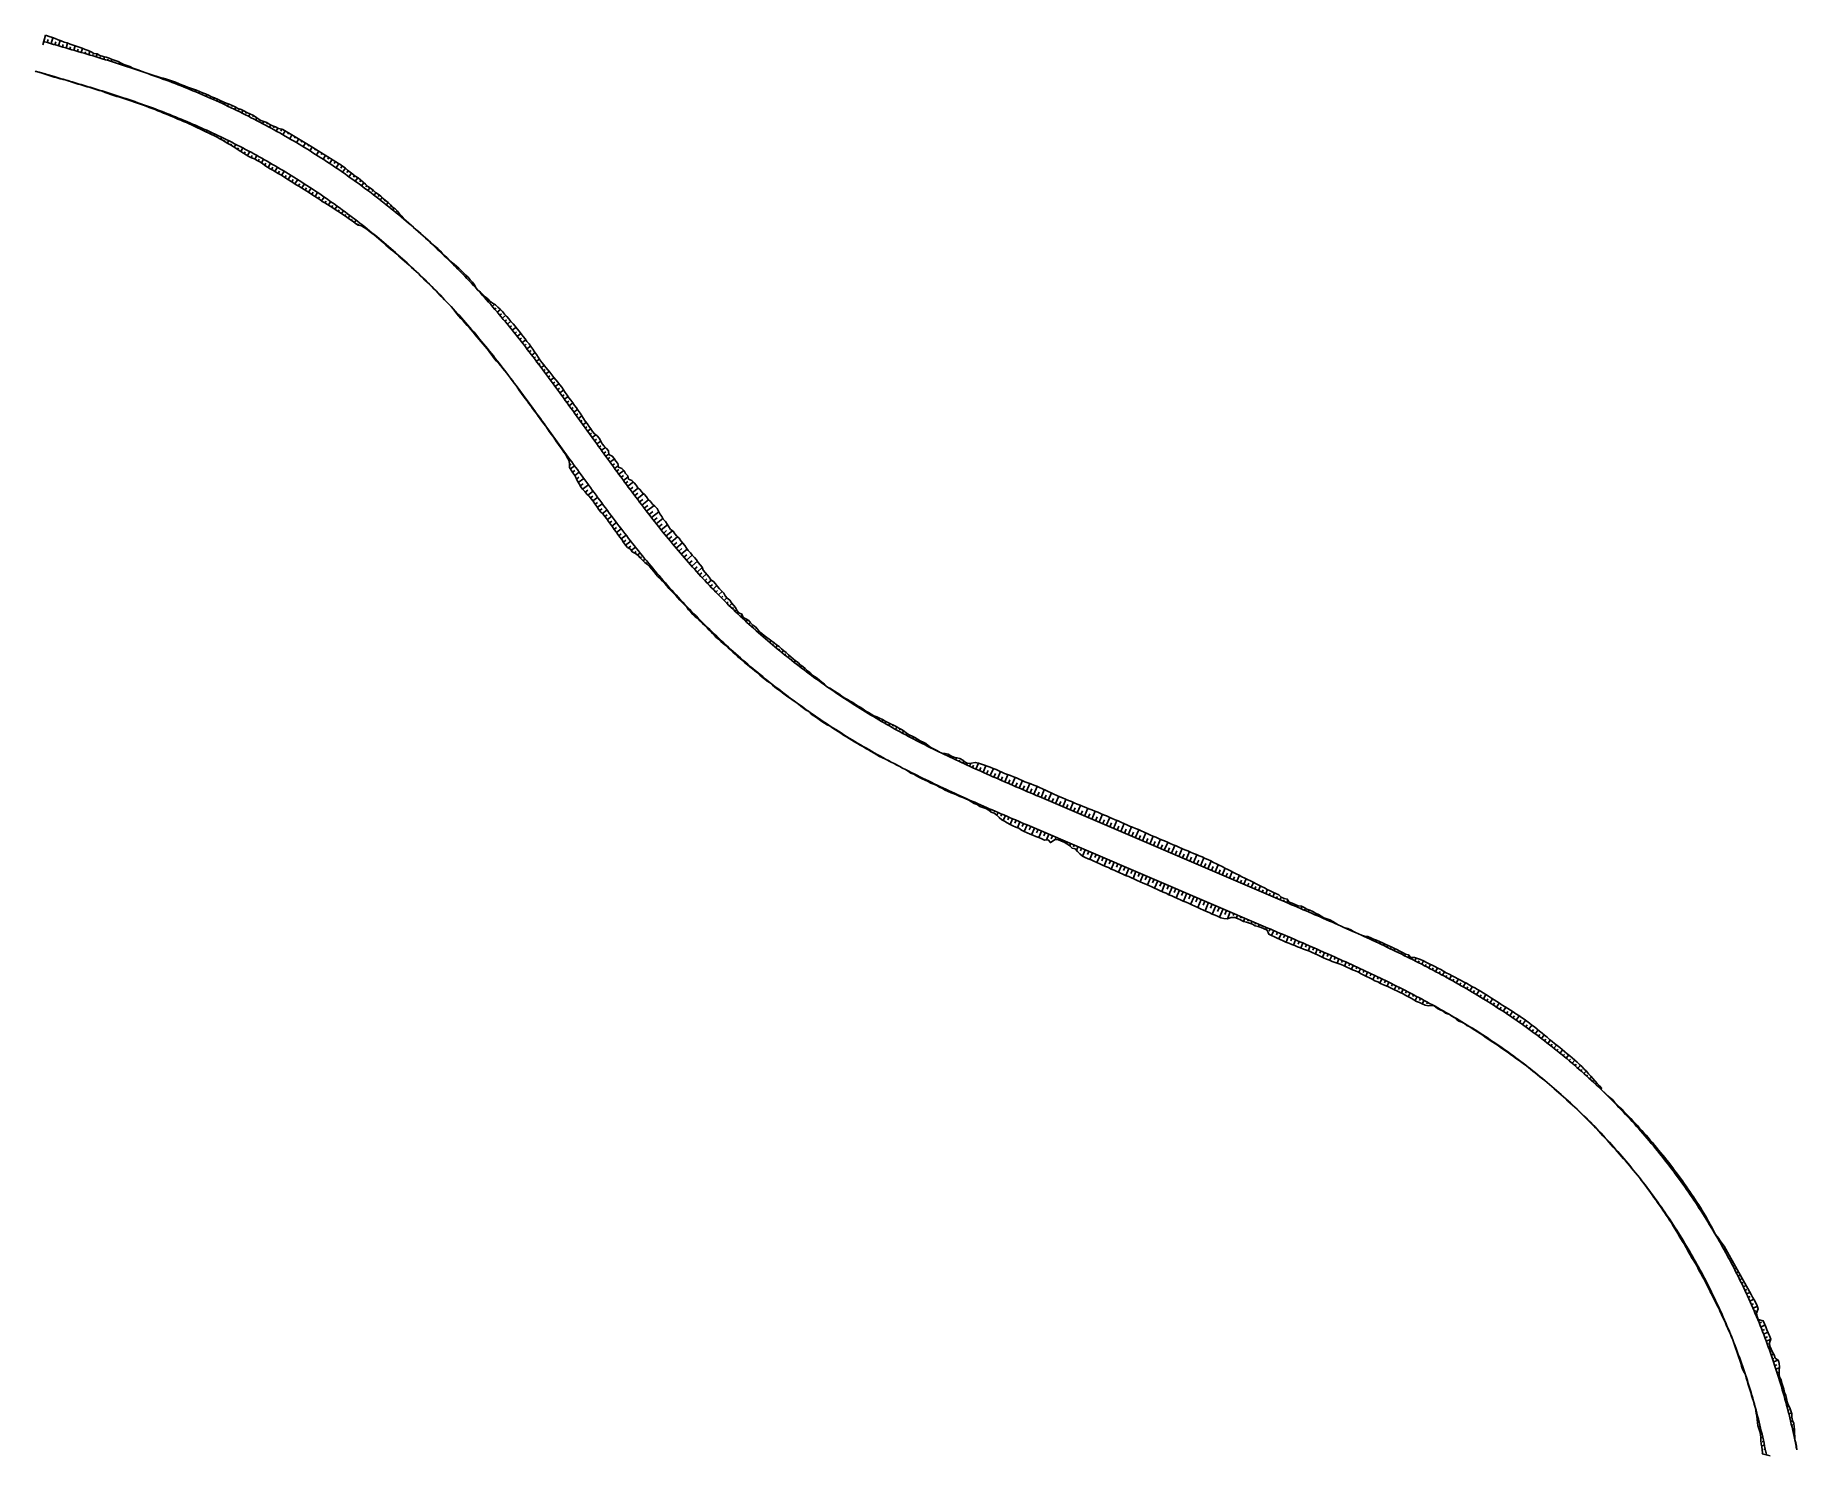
# Model space of a CAD drawing. Header units: metres. Extents: x 288738 to 324331, y 7399322 to 7465117.
# Drawn here: x 295579 to 296695, y 7461273 to 7462173 of the extents above; entities that cross this region are included whole.
import ezdxf

# ---------------------------------------------------------------- set-up
doc = ezdxf.new("R2010")
doc.units = ezdxf.units.M
doc.header["$LTSCALE"] = 10
for name, color, linetype in [('F-HZ-ATERRO-TALUDE', 110, 'Continuous'), ('F-HZ-CORTE-TALUDE', 10, 'Continuous'), ('F-HZ-MURO', 210, 'Continuous'), ('F-HZ-MUROS', 210, 'Continuous'), ('F-HZ-PIANO-CORTE', 10, 'Continuous'), ('F-HZ-TALUDE', 2, 'Continuous')]:
    doc.layers.add(name, color=color, linetype=linetype)

msp = doc.modelspace()

# ---------------------------------------------------------------- linework, layer by layer
at = {"layer": 'F-HZ-ATERRO-TALUDE', "linetype": 'Continuous', "lineweight": -3}
for p, q in [((295584.553, 7462168.613), (295585.706, 7462172.596)), ((295586.782, 7462167.968), (295587.332, 7462169.866)), ((295589.182, 7462167.273), (295590.272, 7462171.038)), ((295591.573, 7462166.581), (295592.089, 7462168.36)), ((295593.964, 7462165.887), (295594.937, 7462169.243)), ((295596.352, 7462165.194), (295596.807, 7462166.76)), ((295598.748, 7462164.498), (295599.652, 7462167.6)), ((295601.138, 7462163.801), (295601.562, 7462165.254)), ((295603.532, 7462163.1), (295604.355, 7462165.909)), ((295605.924, 7462162.397), (295606.323, 7462163.749)), ((295608.313, 7462161.692), (295609.065, 7462164.234)), ((295610.7, 7462160.984), (295611.053, 7462162.171)), ((295613.086, 7462160.273), (295613.749, 7462162.488)), ((295615.42, 7462159.573), (295615.68, 7462160.436)), ((295617.774, 7462158.862), (295618.35, 7462160.764)), ((295620.116, 7462158.149), (295620.34, 7462158.882)), ((295622.501, 7462157.418), (295622.953, 7462158.888)), ((295624.884, 7462156.682), (295625.12, 7462157.444)), ((295627.264, 7462155.942), (295627.705, 7462157.35)), ((295629.641, 7462155.195), (295629.839, 7462155.823)), ((295632.008, 7462154.443), (295632.344, 7462155.499)), ((295634.366, 7462153.688), (295634.49, 7462154.073)), ((295636.74, 7462152.919), (295636.956, 7462153.584)), ((295639.107, 7462152.145), (295639.188, 7462152.39)), ((295641.465, 7462151.364), (295641.55, 7462151.619)), ((295579.506, 7462149.74), (295579.514, 7462149.766)), ((295581.91, 7462149.055), (295581.913, 7462149.063)), ((295585.49, 7462148.037), (295585.465, 7462147.949)), ((295587.891, 7462147.342), (295587.825, 7462147.112)), ((295590.293, 7462146.647), (295590.251, 7462146.501)), ((295592.694, 7462145.951), (295592.614, 7462145.677)), ((295595.094, 7462145.251), (295595.049, 7462145.098)), ((295597.494, 7462144.55), (295597.431, 7462144.337)), ((295643.835, 7462150.572), (295643.868, 7462150.671)), ((295646.197, 7462149.772), (295646.214, 7462149.823)), ((295823.37, 7462046.798), (295823.456, 7462046.894)), ((295825.23, 7462045.129), (295825.264, 7462045.167)), ((295827.082, 7462043.451), (295827.185, 7462043.565)), ((295828.925, 7462041.764), (295828.998, 7462041.844)), ((295830.758, 7462040.071), (295830.837, 7462040.156)), ((295832.582, 7462038.368), (295832.663, 7462038.454)), ((295834.396, 7462036.658), (295834.654, 7462036.929)), ((295836.206, 7462034.936), (295836.326, 7462035.062)), ((295838.007, 7462033.205), (295838.228, 7462033.434)), ((295839.8, 7462031.466), (295839.91, 7462031.578)), ((295841.576, 7462029.723), (295841.721, 7462029.87)), ((295843.341, 7462027.977), (295843.512, 7462028.149)), ((295845.101, 7462026.218), (295845.584, 7462026.699)), ((295846.854, 7462024.45), (295847.157, 7462024.749)), ((295848.601, 7462022.669), (295849.252, 7462023.305)), ((295850.339, 7462020.879), (295850.657, 7462021.186)), ((295852.065, 7462019.085), (295852.795, 7462019.784)), ((295853.775, 7462017.291), (295854.1, 7462017.599)), ((295855.486, 7462015.478), (295856.12, 7462016.073)), ((295857.175, 7462013.67), (295857.387, 7462013.867)), ((295858.839, 7462011.871), (295858.932, 7462011.957)), ((295860.512, 7462010.046), (295860.607, 7462010.133)), ((295862.185, 7462008.203), (295862.471, 7462008.462)), ((295863.839, 7462006.362), (295864.102, 7462006.596)), ((295865.481, 7462004.516), (295866.249, 7462005.197)), ((295867.123, 7462002.653), (295867.581, 7462003.056)), ((295868.668, 7462000.883), (295870.166, 7462002.184)), ((295870.257, 7461999.046), (295871.141, 7461999.806)), ((295871.857, 7461997.178), (295873.899, 7461998.918)), ((295873.465, 7461995.281), (295874.509, 7461996.163)), ((295875.062, 7461993.379), (295877.255, 7461995.213)), ((295876.652, 7461991.469), (295877.787, 7461992.41)), ((295878.234, 7461989.552), (295880.472, 7461991.389)), ((295879.808, 7461987.626), (295880.959, 7461988.564)), ((295881.374, 7461985.695), (295883.715, 7461987.585)), ((295882.934, 7461983.756), (295884.109, 7461984.698)), ((295884.487, 7461981.812), (295886.849, 7461983.69)), ((295886.032, 7461979.861), (295887.206, 7461980.787)), ((295887.569, 7461977.905), (295889.853, 7461979.694)), ((295889.098, 7461975.946), (295890.241, 7461976.836)), ((295890.621, 7461973.984), (295892.875, 7461975.726)), ((295892.142, 7461972.012), (295893.264, 7461972.874)), ((295893.656, 7461970.036), (295895.806, 7461971.679)), ((295895.163, 7461968.057), (295896.176, 7461968.826)), ((295896.666, 7461966.073), (295898.576, 7461967.516)), ((295898.164, 7461964.085), (295899.058, 7461964.757)), ((295899.66, 7461962.09), (295901.494, 7461963.462)), ((295901.151, 7461960.093), (295902.118, 7461960.813)), ((295902.637, 7461958.095), (295904.692, 7461959.619)), ((295904.118, 7461956.094), (295905.216, 7461956.906)), ((295905.598, 7461954.088), (295907.777, 7461955.693)), ((295907.073, 7461952.082), (295908.235, 7461952.935)), ((295908.547, 7461950.071), (295910.95, 7461951.83)), ((295910.02, 7461948.057), (295911.254, 7461948.959)), ((295911.49, 7461946.042), (295913.907, 7461947.803)), ((295912.958, 7461944.024), (295914.13, 7461944.876)), ((295914.426, 7461942.003), (295916.765, 7461943.702)), ((295915.893, 7461939.982), (295917.085, 7461940.846)), ((295917.359, 7461937.959), (295919.741, 7461939.684)), ((295918.825, 7461935.935), (295919.999, 7461936.785)), ((295920.291, 7461933.911), (295922.62, 7461935.597)), ((295921.757, 7461931.886), (295922.914, 7461932.724)), ((295923.222, 7461929.863), (295925.468, 7461931.489)), ((295924.683, 7461927.844), (295925.728, 7461928.6)), ((295926.149, 7461925.82), (295928.201, 7461927.306)), ((295927.614, 7461923.795), (295928.632, 7461924.532)), ((295929.08, 7461921.77), (295931.102, 7461923.234)), ((295930.541, 7461919.753), (295931.554, 7461920.486)), ((295931.979, 7461917.765), (295934.388, 7461919.509)), ((295933.429, 7461915.762), (295934.736, 7461916.708)), ((295934.892, 7461913.742), (295937.388, 7461915.549)), ((295936.351, 7461911.727), (295937.513, 7461912.568)), ((295937.802, 7461909.726), (295940.34, 7461911.564)), ((295939.253, 7461907.724), (295940.62, 7461908.715)), ((295940.556, 7461905.927), (295942.469, 7461907.315)), ((295941.814, 7461904.194), (295943.145, 7461905.161)), ((295943.269, 7461902.191), (295945.99, 7461904.17)), ((295944.74, 7461900.17), (295946.098, 7461901.16)), ((295946.142, 7461898.249), (295948.467, 7461899.947)), ((295947.421, 7461896.499), (295948.793, 7461897.502)), ((295948.829, 7461894.577), (295952.036, 7461896.928)), ((295950.287, 7461892.592), (295951.764, 7461893.678)), ((295951.726, 7461890.638), (295954.722, 7461892.847)), ((295953.072, 7461888.815), (295954.596, 7461889.942)), ((295954.468, 7461886.93), (295958.099, 7461889.625)), ((295955.962, 7461884.921), (295957.815, 7461886.301)), ((295957.453, 7461882.924), (295961.162, 7461885.698)), ((295958.92, 7461880.966), (295960.934, 7461882.478)), ((295960.418, 7461878.977), (295964.569, 7461882.109)), ((295961.923, 7461876.987), (295964.103, 7461878.639)), ((295963.44, 7461874.991), (295967.764, 7461878.286)), ((295964.955, 7461873.007), (295967.224, 7461874.745)), ((295966.462, 7461871.045), (295971.304, 7461874.774)), ((295967.988, 7461869.068), (295970.504, 7461871.017)), ((295969.516, 7461867.103), (295974.255, 7461870.796)), ((295971.042, 7461865.151), (295973.248, 7461866.881)), ((295972.59, 7461863.184), (295976.79, 7461866.5)), ((295974.148, 7461861.218), (295976.267, 7461862.903)), ((295975.71, 7461859.26), (295979.737, 7461862.484)), ((295977.274, 7461857.312), (295979.159, 7461858.832)), ((295978.804, 7461855.421), (295982.868, 7461858.723)), ((295980.381, 7461853.488), (295982.409, 7461855.148)), ((295981.981, 7461851.543), (295986.097, 7461854.94)), ((295983.584, 7461849.609), (295985.628, 7461851.31)), ((295985.199, 7461847.677), (295989.226, 7461851.058)), ((295986.824, 7461845.75), (295988.825, 7461847.446)), ((295988.448, 7461843.842), (295992.212, 7461847.06)), ((295990.085, 7461841.935), (295991.942, 7461843.537)), ((295991.734, 7461840.031), (295995.368, 7461843.196)), ((295993.392, 7461838.138), (295995.263, 7461839.784)), ((295995.054, 7461836.259), (295998.625, 7461839.433)), ((295996.725, 7461834.388), (295998.415, 7461835.905)), ((295998.401, 7461832.531), (296001.712, 7461835.534)), ((295999.991, 7461830.787), (296001.355, 7461832.036)), ((296001.694, 7461828.937), (296004.319, 7461831.366)), ((296003.407, 7461827.095), (296004.68, 7461828.286)), ((296005.11, 7461825.282), (296007.489, 7461827.529)), ((296006.808, 7461823.495), (296008.113, 7461824.74)), ((296008.542, 7461821.686), (296010.964, 7461824.02)), ((296010.282, 7461819.889), (296011.391, 7461820.968)), ((296012.039, 7461818.094), (296014.309, 7461820.327)), ((296013.777, 7461816.337), (296014.775, 7461817.329)), ((296015.521, 7461814.59), (296017.255, 7461816.33)), ((296017.297, 7461812.83), (296018.217, 7461813.763)), ((296019.053, 7461811.108), (296020.558, 7461812.65)), ((296020.845, 7461809.367), (296021.52, 7461810.066)), ((296022.57, 7461807.708), (296023.429, 7461808.605)), ((296024.352, 7461806.01), (296024.668, 7461806.343)), ((296026.031, 7461804.427), (296027.046, 7461805.508)), ((296027.712, 7461802.858), (296028.006, 7461803.175)), ((296029.504, 7461801.2), (296030.47, 7461802.249)), ((296031.321, 7461799.535), (296031.767, 7461800.023)), ((296033.163, 7461797.865), (296033.913, 7461798.696)), ((296035.006, 7461796.211), (296035.451, 7461796.71)), ((296036.857, 7461794.567), (296037.495, 7461795.29)), ((296038.722, 7461792.926), (296039.056, 7461793.308)), ((296040.61, 7461791.283), (296041.335, 7461792.12)), ((296042.504, 7461789.652), (296042.924, 7461790.142)), ((296044.407, 7461788.029), (296045.354, 7461789.146)), ((296046.32, 7461786.414), (296046.833, 7461787.025)), ((296048.241, 7461784.81), (296049.303, 7461786.087)), ((296050.163, 7461783.221), (296050.713, 7461783.89)), ((296052.102, 7461781.635), (296053.144, 7461782.915)), ((296054.05, 7461780.058), (296054.572, 7461780.705)), ((296055.999, 7461778.497), (296056.892, 7461779.617)), ((296057.961, 7461776.941), (296058.378, 7461777.47)), ((296059.93, 7461775.396), (296060.686, 7461776.363)), ((296061.9, 7461773.867), (296062.311, 7461774.4)), ((296063.874, 7461772.351), (296064.595, 7461773.294)), ((296065.86, 7461770.841), (296066.186, 7461771.271)), ((296067.855, 7461769.339), (296068.384, 7461770.046)), ((296069.857, 7461767.851), (296070.066, 7461768.134)), ((296071.854, 7461766.38), (296072.195, 7461766.845)), ((296073.875, 7461764.907), (296074.074, 7461765.182)), ((296075.904, 7461763.444), (296076.283, 7461763.972)), ((296077.936, 7461761.996), (296078.066, 7461762.18)), ((296079.965, 7461760.565), (296080.064, 7461760.706)), ((296070.225, 7461743.581), (296070.011, 7461743.273)), ((296072.28, 7461742.157), (296072.154, 7461741.975)), ((296074.341, 7461740.743), (296074.116, 7461740.412)), ((296076.411, 7461739.34), (296076.246, 7461739.096)), ((296099.609, 7461724.578), (296099.462, 7461724.333)), ((296101.756, 7461723.298), (296101.673, 7461723.157)), ((296103.91, 7461722.03), (296103.797, 7461721.835)), ((296106.071, 7461720.772), (296106, 7461720.65)), ((296108.237, 7461719.524), (296108.084, 7461719.256)), ((296110.409, 7461718.286), (296110.323, 7461718.134)), ((296112.588, 7461717.06), (296112.446, 7461716.806)), ((296155.566, 7461716.827), (296155.761, 7461717.235)), ((296157.798, 7461715.762), (296158.256, 7461716.726)), ((296114.773, 7461715.845), (296114.689, 7461715.694)), ((296116.964, 7461714.641), (296116.84, 7461714.415)), ((296127.997, 7461708.767), (296127.987, 7461708.747)), ((296130.219, 7461707.62), (296130.21, 7461707.603)), ((296132.446, 7461706.484), (296132.392, 7461706.379)), ((296134.677, 7461705.356), (296134.534, 7461705.072)), ((296160.049, 7461714.697), (296160.263, 7461715.152)), ((296162.257, 7461713.66), (296162.904, 7461715.045)), ((296164.511, 7461712.61), (296164.886, 7461713.42)), ((296166.746, 7461711.577), (296167.363, 7461712.914)), ((296168.969, 7461710.556), (296169.195, 7461711.047)), ((296171.022, 7461709.619), (296171.843, 7461711.424)), ((296172.888, 7461708.772), (296173.593, 7461710.329)), ((296175.05, 7461707.795), (296176.75, 7461711.568)), ((296177.328, 7461706.772), (296178.224, 7461708.774)), ((296179.614, 7461705.751), (296181.461, 7461709.898)), ((296181.897, 7461704.737), (296182.863, 7461706.917)), ((296184.188, 7461703.724), (296186.161, 7461708.198)), ((296186.479, 7461702.716), (296187.479, 7461704.993)), ((296188.774, 7461701.711), (296190.723, 7461706.168)), ((296139.152, 7461703.126), (296138.963, 7461702.743)), ((296141.395, 7461702.022), (296141.274, 7461701.775)), ((296143.643, 7461700.928), (296143.437, 7461700.504)), ((296145.894, 7461699.84), (296145.775, 7461699.593)), ((296148.148, 7461698.76), (296147.946, 7461698.336)), ((296150.406, 7461697.686), (296150.334, 7461697.533)), ((296152.668, 7461696.621), (296152.481, 7461696.224)), ((296154.932, 7461695.561), (296154.801, 7461695.28)), ((296157.199, 7461694.508), (296156.89, 7461693.839)), ((296191.07, 7461700.708), (296192.04, 7461702.934)), ((296193.366, 7461699.709), (296195.337, 7461704.248)), ((296195.659, 7461698.715), (296196.677, 7461701.066)), ((296197.957, 7461697.721), (296200.019, 7461702.497)), ((296200.257, 7461696.73), (296201.288, 7461699.124)), ((296202.557, 7461695.741), (296204.606, 7461700.508)), ((296204.856, 7461694.754), (296205.88, 7461697.139)), ((296207.154, 7461693.768), (296209.235, 7461698.621)), ((296209.451, 7461692.783), (296210.514, 7461695.264)), ((296211.749, 7461691.798), (296213.891, 7461696.803)), ((296216.342, 7461689.832), (296218.42, 7461694.69)), ((296159.469, 7461693.46), (296159.332, 7461693.162)), ((296161.742, 7461692.419), (296161.552, 7461692.004)), ((296164.017, 7461691.383), (296163.927, 7461691.184)), ((296166.295, 7461690.353), (296166.16, 7461690.052)), ((296168.575, 7461689.327), (296168.53, 7461689.226)), ((296170.857, 7461688.306), (296170.742, 7461688.049)), ((296173.141, 7461687.289), (296173.013, 7461687.001)), ((296175.427, 7461686.277), (296175.099, 7461685.536)), ((296214.044, 7461690.816), (296215.089, 7461693.258)), ((296218.639, 7461688.849), (296219.67, 7461691.256)), ((296220.938, 7461687.866), (296222.983, 7461692.645)), ((296223.235, 7461686.883), (296224.246, 7461689.244)), ((296225.533, 7461685.899), (296227.533, 7461690.572)), ((296227.831, 7461684.916), (296228.826, 7461687.241)), ((296230.13, 7461683.932), (296232.124, 7461688.592)), ((296232.428, 7461682.949), (296233.431, 7461685.292)), ((296234.726, 7461681.966), (296236.743, 7461686.68)), ((296237.024, 7461680.982), (296238.035, 7461683.343)), ((296239.322, 7461679.999), (296241.368, 7461684.781)), ((296243.917, 7461678.033), (296246.018, 7461682.943)), ((296184.586, 7461682.264), (296184.105, 7461681.157)), ((296186.879, 7461681.268), (296186.605, 7461680.635)), ((296189.173, 7461680.274), (296188.452, 7461678.606)), ((296191.469, 7461679.284), (296190.909, 7461677.986)), ((296193.764, 7461678.294), (296192.429, 7461675.192)), ((296196.061, 7461677.307), (296195.332, 7461675.61)), ((296198.358, 7461676.32), (296196.786, 7461672.654)), ((296200.656, 7461675.336), (296199.848, 7461673.45)), ((296202.954, 7461674.351), (296201.372, 7461670.655)), ((296205.253, 7461673.367), (296204.394, 7461671.362)), ((296207.551, 7461672.384), (296205.753, 7461668.183)), ((296241.62, 7461679.016), (296242.653, 7461681.431)), ((296246.214, 7461677.05), (296247.278, 7461679.536)), ((296248.512, 7461676.066), (296250.657, 7461681.078)), ((296250.811, 7461675.083), (296251.888, 7461677.6)), ((296253.109, 7461674.099), (296255.268, 7461679.144)), ((296255.407, 7461673.116), (296256.491, 7461675.649)), ((296257.705, 7461672.133), (296259.857, 7461677.16)), ((296260.004, 7461671.149), (296261.08, 7461673.666)), ((296262.302, 7461670.166), (296264.467, 7461675.225)), ((296264.6, 7461669.182), (296265.683, 7461671.712)), ((296266.899, 7461668.199), (296269.058, 7461673.245)), ((296209.849, 7461671.4), (296208.944, 7461669.284)), ((296212.148, 7461670.417), (296210.355, 7461666.228)), ((296214.446, 7461669.433), (296213.539, 7461667.312)), ((296216.745, 7461668.45), (296215.064, 7461664.523)), ((296219.043, 7461667.466), (296218.166, 7461665.417)), ((296221.341, 7461666.483), (296219.807, 7461662.897)), ((296223.64, 7461665.499), (296222.812, 7461663.564)), ((296225.938, 7461664.516), (296225.381, 7461663.213)), ((296228.237, 7461663.532), (296228.083, 7461663.174)), ((296230.535, 7461662.549), (296230.205, 7461661.777)), ((296232.833, 7461661.565), (296232.623, 7461661.073)), ((296235.132, 7461660.582), (296234.549, 7461659.219)), ((296269.197, 7461667.215), (296270.269, 7461669.722)), ((296271.495, 7461666.232), (296273.646, 7461671.26)), ((296273.793, 7461665.248), (296274.877, 7461667.783)), ((296276.091, 7461664.265), (296278.256, 7461669.324)), ((296278.389, 7461663.282), (296279.465, 7461665.796)), ((296280.687, 7461662.298), (296282.835, 7461667.318)), ((296282.984, 7461661.315), (296284.044, 7461663.792)), ((296285.282, 7461660.332), (296287.392, 7461665.263)), ((296287.581, 7461659.348), (296288.638, 7461661.819)), ((296289.879, 7461658.365), (296291.994, 7461663.309)), ((296294.475, 7461656.398), (296296.609, 7461661.385)), ((296237.43, 7461659.598), (296236.981, 7461658.549)), ((296239.729, 7461658.615), (296238.748, 7461656.322)), ((296242.027, 7461657.631), (296241.348, 7461656.044)), ((296244.326, 7461656.648), (296242.597, 7461652.608)), ((296246.624, 7461655.664), (296245.766, 7461653.66)), ((296248.922, 7461654.68), (296247.198, 7461650.651)), ((296251.221, 7461653.697), (296250.36, 7461651.685)), ((296253.519, 7461652.713), (296251.76, 7461648.601)), ((296255.818, 7461651.73), (296254.929, 7461649.654)), ((296258.116, 7461650.746), (296256.295, 7461646.491)), ((296260.414, 7461649.763), (296259.524, 7461647.681)), ((296292.177, 7461657.382), (296293.237, 7461659.859)), ((296296.773, 7461655.415), (296297.834, 7461657.894)), ((296299.071, 7461654.432), (296301.212, 7461659.436)), ((296301.369, 7461653.448), (296302.447, 7461655.968)), ((296303.667, 7461652.465), (296305.805, 7461657.462)), ((296305.964, 7461651.482), (296307.029, 7461653.97)), ((296308.262, 7461650.499), (296310.418, 7461655.539)), ((296310.559, 7461649.516), (296311.627, 7461652.013)), ((296312.857, 7461648.532), (296315.002, 7461653.546)), ((296315.155, 7461647.549), (296316.235, 7461650.073)), ((296317.452, 7461646.566), (296319.595, 7461651.574)), ((296322.046, 7461644.6), (296324.127, 7461649.464)), ((296262.713, 7461648.779), (296260.839, 7461644.401)), ((296265.011, 7461647.796), (296264.083, 7461645.627)), ((296267.31, 7461646.812), (296265.431, 7461642.421)), ((296269.608, 7461645.829), (296268.664, 7461643.623)), ((296271.906, 7461644.845), (296270.014, 7461640.422)), ((296274.205, 7461643.862), (296273.292, 7461641.729)), ((296276.503, 7461642.878), (296274.628, 7461638.497)), ((296278.802, 7461641.895), (296277.85, 7461639.67)), ((296281.1, 7461640.911), (296279.186, 7461636.437)), ((296283.398, 7461639.928), (296282.435, 7461637.677)), ((296285.697, 7461638.944), (296283.754, 7461634.405)), ((296319.75, 7461645.583), (296320.815, 7461648.071)), ((296324.34, 7461643.618), (296325.353, 7461645.986)), ((296326.635, 7461642.636), (296328.607, 7461647.244)), ((296328.929, 7461641.655), (296329.886, 7461643.891)), ((296331.223, 7461640.673), (296333.073, 7461644.997)), ((296333.516, 7461639.692), (296334.407, 7461641.775)), ((296335.806, 7461638.712), (296337.505, 7461642.684)), ((296338.097, 7461637.732), (296338.909, 7461639.629)), ((296340.389, 7461636.751), (296342.02, 7461640.562)), ((296344.939, 7461634.804), (296346.407, 7461638.234)), ((296287.995, 7461637.961), (296287.019, 7461635.679)), ((296290.294, 7461636.977), (296288.276, 7461632.263)), ((296292.592, 7461635.994), (296291.594, 7461633.66)), ((296294.891, 7461635.01), (296292.879, 7461630.309)), ((296297.189, 7461634.027), (296296.181, 7461631.671)), ((296299.487, 7461633.043), (296297.415, 7461628.2)), ((296301.786, 7461632.06), (296300.745, 7461629.627)), ((296304.084, 7461631.076), (296301.998, 7461626.2)), ((296306.383, 7461630.093), (296305.337, 7461627.649)), ((296308.681, 7461629.109), (296306.552, 7461624.134)), ((296310.979, 7461628.125), (296309.919, 7461625.648)), ((296313.278, 7461627.142), (296311.127, 7461622.116)), ((296342.646, 7461635.785), (296343.388, 7461637.519)), ((296347.234, 7461633.822), (296347.945, 7461635.483)), ((296349.526, 7461632.841), (296350.88, 7461636.004)), ((296351.822, 7461631.859), (296352.478, 7461633.391)), ((296354.115, 7461630.878), (296355.356, 7461633.778)), ((296356.408, 7461629.896), (296356.997, 7461631.273)), ((296358.701, 7461628.915), (296359.814, 7461631.516)), ((296360.99, 7461627.936), (296361.508, 7461629.146)), ((296363.287, 7461626.953), (296364.319, 7461629.363)), ((296365.583, 7461625.97), (296366.076, 7461627.121)), ((296315.576, 7461626.158), (296314.496, 7461623.634)), ((296317.875, 7461625.175), (296315.683, 7461620.054)), ((296320.173, 7461624.191), (296319.083, 7461621.644)), ((296322.471, 7461623.208), (296320.263, 7461618.047)), ((296324.77, 7461622.224), (296323.664, 7461619.641)), ((296327.068, 7461621.241), (296324.792, 7461615.922)), ((296329.367, 7461620.257), (296328.252, 7461617.653)), ((296331.665, 7461619.274), (296329.426, 7461614.041)), ((296333.964, 7461618.29), (296332.885, 7461615.771)), ((296336.262, 7461617.307), (296334.415, 7461612.99)), ((296338.56, 7461616.323), (296338.028, 7461615.079)), ((296367.748, 7461625.044), (296368.424, 7461626.622)), ((296370.035, 7461624.065), (296370.399, 7461624.916)), ((296372.172, 7461623.15), (296372.827, 7461624.681)), ((296374.25, 7461622.259), (296374.433, 7461622.685)), ((296376.546, 7461621.274), (296376.941, 7461622.197)), ((296378.842, 7461620.288), (296379.038, 7461620.745)), ((296381.069, 7461619.332), (296381.679, 7461620.751)), ((296383.355, 7461618.349), (296383.632, 7461618.991)), ((296385.636, 7461617.367), (296386.165, 7461618.595)), ((296387.926, 7461616.381), (296388.176, 7461616.96)), ((296390.212, 7461615.395), (296390.632, 7461616.365)), ((296340.859, 7461615.34), (296340.05, 7461613.45)), ((296343.157, 7461614.356), (296342.75, 7461613.405)), ((296345.456, 7461613.373), (296344.585, 7461611.338)), ((296347.754, 7461612.389), (296347.395, 7461611.549)), ((296350.052, 7461611.406), (296349.373, 7461609.818)), ((296352.351, 7461610.422), (296352.002, 7461609.606)), ((296354.649, 7461609.439), (296354.061, 7461608.065)), ((296356.948, 7461608.455), (296356.668, 7461607.801)), ((296359.246, 7461607.472), (296358.672, 7461606.13)), ((296361.544, 7461606.488), (296360.959, 7461605.121)), ((296363.843, 7461605.504), (296362.473, 7461602.304)), ((296392.496, 7461614.406), (296392.671, 7461614.81)), ((296394.772, 7461613.418), (296395.007, 7461613.958)), ((296397.057, 7461612.423), (296397.189, 7461612.725)), ((296399.339, 7461611.425), (296399.651, 7461612.138)), ((296401.608, 7461610.43), (296401.7, 7461610.638)), ((296408.452, 7461607.404), (296408.465, 7461607.434)), ((296410.714, 7461606.397), (296410.79, 7461606.568)), ((296412.951, 7461605.396), (296413.097, 7461605.723)), ((296366.141, 7461604.52), (296365.442, 7461602.887)), ((296368.439, 7461603.536), (296367.012, 7461600.205)), ((296370.737, 7461602.551), (296370.014, 7461600.865)), ((296373.034, 7461601.565), (296371.594, 7461598.211)), ((296375.331, 7461600.578), (296374.623, 7461598.931)), ((296377.627, 7461599.589), (296376.229, 7461596.344)), ((296379.923, 7461598.599), (296379.223, 7461596.978)), ((296382.218, 7461597.607), (296380.859, 7461594.468)), ((296384.512, 7461596.614), (296383.843, 7461595.072)), ((296386.805, 7461595.617), (296385.513, 7461592.648)), ((296389.097, 7461594.62), (296388.464, 7461593.168)), ((296391.387, 7461593.618), (296390.147, 7461590.783)), ((296415.208, 7461604.383), (296415.223, 7461604.417)), ((296417.481, 7461603.358), (296417.562, 7461603.537)), ((296419.752, 7461602.326), (296419.787, 7461602.402)), ((296421.985, 7461601.307), (296422.236, 7461601.853)), ((296424.219, 7461600.281), (296424.419, 7461600.716)), ((296426.486, 7461599.234), (296426.898, 7461600.124)), ((296428.744, 7461598.185), (296428.989, 7461598.709)), ((296431.004, 7461597.128), (296431.534, 7461598.258)), ((296433.263, 7461596.064), (296433.53, 7461596.629)), ((296435.519, 7461594.995), (296436.033, 7461596.077)), ((296437.768, 7461593.922), (296438.053, 7461594.518)), ((296440.017, 7461592.841), (296440.582, 7461594.014)), ((296393.677, 7461592.614), (296393.044, 7461591.172)), ((296395.965, 7461591.607), (296394.657, 7461588.639)), ((296398.253, 7461590.598), (296397.594, 7461589.109)), ((296400.537, 7461589.583), (296399.22, 7461586.619)), ((296402.821, 7461588.566), (296402.183, 7461587.136)), ((296405.103, 7461587.545), (296403.898, 7461584.859)), ((296407.383, 7461586.52), (296406.823, 7461585.277)), ((296409.661, 7461585.49), (296408.56, 7461583.06)), ((296411.937, 7461584.456), (296411.373, 7461583.218)), ((296414.211, 7461583.416), (296413.095, 7461580.982)), ((296416.483, 7461582.373), (296415.941, 7461581.196)), ((296442.262, 7461591.756), (296442.541, 7461592.332)), ((296444.504, 7461590.665), (296445.067, 7461591.816)), ((296446.736, 7461589.569), (296446.983, 7461590.07)), ((296448.917, 7461588.49), (296449.515, 7461589.692)), ((296451.013, 7461587.444), (296451.263, 7461587.944)), ((296453.126, 7461586.381), (296453.972, 7461588.058)), ((296455.325, 7461585.267), (296455.83, 7461586.258)), ((296457.538, 7461584.136), (296458.638, 7461586.28)), ((296459.751, 7461582.994), (296460.314, 7461584.082)), ((296461.957, 7461581.846), (296463.133, 7461584.097)), ((296418.752, 7461581.323), (296417.71, 7461579.076)), ((296421.019, 7461580.269), (296420.449, 7461579.049)), ((296423.283, 7461579.209), (296422.097, 7461576.684)), ((296425.544, 7461578.143), (296424.933, 7461576.851)), ((296427.802, 7461577.071), (296426.549, 7461574.44)), ((296430.058, 7461575.993), (296429.428, 7461574.679)), ((296432.31, 7461574.908), (296431.031, 7461572.26)), ((296434.56, 7461573.816), (296433.916, 7461572.494)), ((296436.806, 7461572.719), (296435.56, 7461570.182)), ((296439.048, 7461571.613), (296438.436, 7461570.376)), ((296464.162, 7461580.689), (296464.756, 7461581.816)), ((296466.361, 7461579.524), (296467.525, 7461581.712)), ((296468.554, 7461578.352), (296469.166, 7461579.493)), ((296470.745, 7461577.17), (296471.986, 7461579.46)), ((296472.93, 7461575.981), (296473.558, 7461577.127)), ((296475.111, 7461574.782), (296476.381, 7461577.08)), ((296477.285, 7461573.575), (296477.945, 7461574.758)), ((296479.454, 7461572.357), (296480.82, 7461574.779)), ((296481.616, 7461571.131), (296482.327, 7461572.38)), ((296483.772, 7461569.896), (296485.257, 7461572.476)), ((296441.287, 7461570.501), (296440.071, 7461568.063)), ((296443.522, 7461569.381), (296442.921, 7461568.186)), ((296445.754, 7461568.255), (296444.556, 7461565.895)), ((296447.98, 7461567.118), (296447.375, 7461565.936)), ((296450.204, 7461565.975), (296448.984, 7461563.613)), ((296452.423, 7461564.823), (296451.824, 7461563.674)), ((296454.638, 7461563.664), (296453.363, 7461561.24)), ((296456.847, 7461562.494), (296456.214, 7461561.303)), ((296459.054, 7461561.319), (296457.862, 7461559.098)), ((296461.253, 7461560.131), (296460.734, 7461559.172)), ((296485.924, 7461568.651), (296486.684, 7461569.959)), ((296488.069, 7461567.396), (296489.625, 7461570.042)), ((296490.208, 7461566.13), (296490.999, 7461567.462)), ((296492.341, 7461564.855), (296493.934, 7461567.507)), ((296494.468, 7461563.57), (296495.269, 7461564.89)), ((296496.589, 7461562.276), (296498.21, 7461564.916)), ((296498.703, 7461560.971), (296499.526, 7461562.296)), ((296500.81, 7461559.656), (296502.462, 7461562.285)), ((296467.827, 7461556.519), (296467.579, 7461556.077)), ((296470.005, 7461555.292), (296469.95, 7461555.195)), ((296472.18, 7461554.059), (296471.962, 7461553.679)), ((296474.348, 7461552.815), (296474.289, 7461552.713)), ((296480.818, 7461549.023), (296480.504, 7461548.495)), ((296502.911, 7461558.33), (296503.738, 7461559.632)), ((296505.005, 7461556.993), (296506.668, 7461559.582)), ((296507.091, 7461555.645), (296507.936, 7461556.946)), ((296509.169, 7461554.286), (296510.883, 7461556.893)), ((296511.24, 7461552.916), (296512.113, 7461554.229)), ((296513.302, 7461551.536), (296515.104, 7461554.212)), ((296515.356, 7461550.145), (296516.275, 7461551.493)), ((296517.399, 7461548.743), (296519.314, 7461551.517)), ((296482.962, 7461547.736), (296482.886, 7461547.61)), ((296485.101, 7461546.443), (296484.993, 7461546.264)), ((296487.23, 7461545.133), (296487.166, 7461545.028)), ((296489.356, 7461543.817), (296489.255, 7461543.654)), ((296491.472, 7461542.485), (296491.428, 7461542.415)), ((296493.583, 7461541.146), (296493.443, 7461540.927)), ((296495.685, 7461539.792), (296495.621, 7461539.694)), ((296497.783, 7461538.432), (296497.619, 7461538.183)), ((296519.436, 7461547.328), (296520.391, 7461548.694)), ((296521.465, 7461545.902), (296523.372, 7461548.598)), ((296523.487, 7461544.464), (296524.449, 7461545.807)), ((296525.5, 7461543.014), (296527.418, 7461545.66)), ((296527.504, 7461541.552), (296528.454, 7461542.847)), ((296529.498, 7461540.08), (296531.335, 7461542.555)), ((296531.484, 7461538.597), (296532.371, 7461539.777)), ((296533.464, 7461537.1), (296535.208, 7461539.393)), ((296499.867, 7461537.052), (296499.767, 7461536.901)), ((296501.949, 7461535.668), (296501.749, 7461535.37)), ((296504.022, 7461534.271), (296503.913, 7461534.111)), ((296506.085, 7461532.859), (296505.927, 7461532.63)), ((296508.139, 7461531.434), (296508.022, 7461531.265)), ((296510.184, 7461529.996), (296510.008, 7461529.746)), ((296512.222, 7461528.547), (296512.152, 7461528.45)), ((296514.249, 7461527.085), (296514.107, 7461526.888)), ((296535.434, 7461535.593), (296536.279, 7461536.69)), ((296537.398, 7461534.071), (296539.073, 7461536.222)), ((296539.352, 7461532.54), (296540.17, 7461533.577)), ((296541.298, 7461530.997), (296542.904, 7461533.01)), ((296543.236, 7461529.442), (296544.053, 7461530.454)), ((296545.165, 7461527.875), (296546.806, 7461529.885)), ((296547.084, 7461526.297), (296547.915, 7461527.302)), ((296548.995, 7461524.709), (296550.675, 7461526.718)), ((296516.268, 7461525.61), (296516.214, 7461525.536)), ((296518.278, 7461524.123), (296518.168, 7461523.976)), ((296520.279, 7461522.625), (296520.238, 7461522.57)), ((296522.27, 7461521.113), (296522.185, 7461521.001)), ((296525.665, 7461518.371), (296525.694, 7461518.409)), ((296527.6, 7461516.789), (296527.69, 7461516.903)), ((296529.595, 7461515.284), (296529.621, 7461515.316)), ((296550.897, 7461523.109), (296551.746, 7461524.113)), ((296552.789, 7461521.499), (296554.487, 7461523.483)), ((296554.671, 7461519.878), (296555.495, 7461520.83)), ((296556.544, 7461518.246), (296558.159, 7461520.088)), ((296558.403, 7461516.607), (296559.161, 7461517.462)), ((296560.255, 7461514.955), (296561.681, 7461516.545)), ((296531.455, 7461513.614), (296531.59, 7461513.781)), ((296533.423, 7461512.076), (296533.475, 7461512.139)), ((296535.43, 7461510.586), (296535.452, 7461510.612)), ((296562.09, 7461513.3), (296562.711, 7461513.985)), ((296563.921, 7461511.628), (296565.021, 7461512.826)), ((296565.743, 7461509.945), (296566.218, 7461510.456)), ((296567.551, 7461508.256), (296568.3, 7461509.053)), ((296569.36, 7461506.548), (296569.7, 7461506.905)), ((296645.103, 7461410.523), (296645.422, 7461410.708)), ((296646.344, 7461408.366), (296646.591, 7461408.508)), ((296647.562, 7461406.22), (296648.376, 7461406.679)), ((296648.773, 7461404.058), (296649.303, 7461404.353)), ((296649.975, 7461401.883), (296650.934, 7461402.409)), ((296651.166, 7461399.699), (296651.84, 7461400.064)), ((296652.342, 7461397.51), (296653.357, 7461398.052)), ((296653.498, 7461395.328), (296654.226, 7461395.712)), ((296654.631, 7461393.161), (296655.754, 7461393.744)), ((296655.765, 7461390.962), (296656.693, 7461391.437)), ((296656.892, 7461388.746), (296658.181, 7461389.396)), ((296657.997, 7461386.54), (296659.04, 7461387.058)), ((296659.096, 7461384.313), (296660.618, 7461385.059)), ((296660.183, 7461382.081), (296661.277, 7461382.609)), ((296661.258, 7461379.84), (296663.068, 7461380.701)), ((296662.319, 7461377.593), (296663.466, 7461378.131)), ((296663.363, 7461375.35), (296665.492, 7461376.333)), ((296664.392, 7461373.105), (296665.701, 7461373.7)), ((296665.413, 7461370.843), (296668.023, 7461372.012)), ((296666.422, 7461368.575), (296667.767, 7461369.169)), ((296667.416, 7461366.302), (296670.134, 7461367.482)), ((296668.305, 7461364.239), (296669.358, 7461364.689)), ((296669.021, 7461362.557), (296669.639, 7461362.818)), ((296669.977, 7461360.277), (296670.146, 7461360.347)), ((296670.755, 7461358.396), (296671.959, 7461358.89)), ((296671.38, 7461356.867), (296672.763, 7461357.429)), ((296672.304, 7461354.572), (296675.044, 7461355.667)), ((296673.215, 7461352.272), (296674.666, 7461352.842)), ((296674.116, 7461349.959), (296676.926, 7461351.045)), ((296675.002, 7461347.646), (296676.535, 7461348.228)), ((296655.461, 7461344.13), (296655.445, 7461344.124)), ((296656.362, 7461341.798), (296656.228, 7461341.747)), ((296657.248, 7461339.46), (296657.153, 7461339.425)), ((296658.121, 7461337.118), (296657.868, 7461337.024)), ((296675.839, 7461345.421), (296678.61, 7461346.455)), ((296676.528, 7461343.562), (296677.229, 7461343.82)), ((296677.366, 7461341.263), (296678.45, 7461341.655)), ((296678.204, 7461338.923), (296678.834, 7461339.147)), ((296679.018, 7461336.609), (296680.657, 7461337.18)), ((296658.978, 7461334.769), (296658.828, 7461334.715)), ((296659.822, 7461332.416), (296659.435, 7461332.279)), ((296660.651, 7461330.057), (296660.404, 7461329.971)), ((296661.466, 7461327.694), (296660.941, 7461327.515)), ((296679.826, 7461334.271), (296680.644, 7461334.55)), ((296680.481, 7461332.342), (296683.451, 7461333.343)), ((296681.254, 7461330.025), (296682.639, 7461330.483)), ((296681.994, 7461327.763), (296684.11, 7461328.45)), ((296682.709, 7461325.537), (296683.368, 7461325.747)), ((296683.439, 7461323.222), (296684.215, 7461323.465)), ((296684.166, 7461320.872), (296684.604, 7461321.006)), ((296684.887, 7461318.488), (296685.836, 7461318.772)), ((296685.594, 7461316.102), (296686.008, 7461316.223)), ((296686.288, 7461313.707), (296687.152, 7461313.955)), ((296686.968, 7461311.312), (296687.455, 7461311.449)), ((296687.635, 7461308.911), (296688.675, 7461309.197)), ((296688.287, 7461306.507), (296688.774, 7461306.637)), ((296688.921, 7461304.112), (296690.138, 7461304.431)), ((296669.471, 7461301.386), (296669.378, 7461301.361)), ((296670.111, 7461298.969), (296669.673, 7461298.855)), ((296671.347, 7461294.125), (296670.301, 7461293.865)), ((296670.736, 7461296.549), (296670.376, 7461296.457)), ((296689.538, 7461301.731), (296690.332, 7461301.934)), ((296690.147, 7461299.323), (296691.883, 7461299.757)), ((296690.728, 7461296.975), (296691.342, 7461297.124)), ((296691.308, 7461294.562), (296692.697, 7461294.892)), ((296691.869, 7461292.169), (296692.638, 7461292.348)), ((296671.942, 7461291.696), (296671.352, 7461291.554)), ((296672.522, 7461289.265), (296671.542, 7461289.034)), ((296673.64, 7461284.391), (296672.347, 7461284.103)), ((296673.089, 7461286.83), (296672.612, 7461286.72)), ((296674.175, 7461281.949), (296673.348, 7461281.77)), ((296692.419, 7461289.761), (296693.653, 7461290.039)), ((296692.954, 7461287.359), (296693.383, 7461287.453)), ((296674.697, 7461279.504), (296672.89, 7461279.125)), ((296675.204, 7461277.056), (296674.264, 7461276.865)), ((296694.452, 7461280.852), (296694.569, 7461280.876))]:
    msp.add_line(p, q, dxfattribs=at)
at = {"layer": 'F-HZ-CORTE-TALUDE', "linetype": 'Continuous', "lineweight": -3}
msp.add_line((296405.294, 7461608.822), (296405.301, 7461608.837), dxfattribs=at)
at = {"layer": 'F-HZ-MURO'}
msp.add_lwpolyline([(296678.277, 7461272.851), (296673.317, 7461274.136)], dxfattribs=at)
at = {"layer": 'F-HZ-MUROS'}
msp.add_lwpolyline([(295583.961, 7462166.494), (295585.706, 7462172.596)], dxfattribs=at)
at = {"layer": 'F-HZ-PIANO-CORTE'}
for p, q in [((295601.102, 7462143.428), (295601.11, 7462143.456)), ((295603.465, 7462142.612), (295603.514, 7462142.776)), ((295605.848, 7462141.858), (295605.879, 7462141.961)), ((295608.232, 7462141.105), (295608.305, 7462141.349)), ((295610.623, 7462140.376), (295610.661, 7462140.502)), ((295650.175, 7462148.402), (295650.213, 7462148.513)), ((295652.554, 7462147.634), (295652.575, 7462147.692)), ((295654.889, 7462146.739), (295654.932, 7462146.861)), ((295657.279, 7462146.011), (295657.322, 7462146.129)), ((295659.576, 7462145.041), (295659.734, 7462145.47)), ((295662.025, 7462144.482), (295662.138, 7462144.787)), ((295664.246, 7462143.3), (295664.512, 7462144.003)), ((295666.72, 7462142.784), (295666.863, 7462143.157)), ((295668.904, 7462141.513), (295669.217, 7462142.319)), ((295671.377, 7462140.982), (295671.527, 7462141.362)), ((295673.546, 7462139.68), (295673.844, 7462140.423)), ((295613.029, 7462139.697), (295613.092, 7462139.904)), ((295615.435, 7462139.018), (295615.459, 7462139.096)), ((295617.794, 7462138.195), (295617.87, 7462138.441)), ((295620.189, 7462137.476), (295620.224, 7462137.588)), ((295622.562, 7462136.691), (295622.644, 7462136.953)), ((295624.907, 7462135.825), (295624.966, 7462136.013)), ((295627.274, 7462135.021), (295627.408, 7462135.441)), ((295629.635, 7462134.203), (295629.711, 7462134.438)), ((295632.032, 7462133.492), (295632.165, 7462133.899)), ((295634.419, 7462132.748), (295634.48, 7462132.933)), ((295636.788, 7462131.953), (295636.914, 7462132.326)), ((295639.17, 7462131.191), (295639.226, 7462131.358)), ((295641.523, 7462130.35), (295641.649, 7462130.717)), ((295643.873, 7462129.498), (295643.943, 7462129.698)), ((295676.012, 7462139.122), (295676.165, 7462139.498)), ((295678.165, 7462137.802), (295678.525, 7462138.677)), ((295680.676, 7462137.355), (295680.888, 7462137.861)), ((295682.762, 7462135.882), (295683.182, 7462136.874)), ((295685.293, 7462135.469), (295685.535, 7462136.032)), ((295687.34, 7462133.916), (295687.827, 7462135.034)), ((295689.857, 7462133.443), (295690.09, 7462133.971)), ((295691.901, 7462131.906), (295692.409, 7462133.045)), ((295694.431, 7462131.45), (295694.688, 7462132.018)), ((295696.442, 7462129.849), (295696.925, 7462130.902)), ((295698.964, 7462129.365), (295699.224, 7462129.925)), ((295646.241, 7462128.697), (295646.373, 7462129.07)), ((295648.606, 7462127.885), (295648.668, 7462128.058)), ((295650.957, 7462127.035), (295651.083, 7462127.383)), ((295653.309, 7462126.188), (295653.37, 7462126.356)), ((295655.632, 7462125.266), (295655.777, 7462125.652)), ((295657.964, 7462124.365), (295658.041, 7462124.567)), ((295660.278, 7462123.42), (295660.454, 7462123.875)), ((295662.585, 7462122.455), (295662.685, 7462122.712)), ((295664.876, 7462121.455), (295665.112, 7462122.05)), ((295667.182, 7462120.49), (295667.309, 7462120.805)), ((295669.465, 7462119.471), (295669.754, 7462120.177)), ((295671.782, 7462118.534), (295671.925, 7462118.878)), ((295674.109, 7462117.621), (295674.377, 7462118.255)), ((295700.957, 7462127.752), (295701.559, 7462129.033)), ((295703.531, 7462127.365), (295703.855, 7462128.044)), ((295705.454, 7462125.609), (295706.138, 7462127.028)), ((295708.044, 7462125.243), (295708.396, 7462125.963)), ((295709.924, 7462123.425), (295710.684, 7462124.962)), ((295712.506, 7462123.027), (295712.861, 7462123.736)), ((295714.37, 7462121.2), (295715.154, 7462122.746)), ((295717.003, 7462120.891), (295717.424, 7462121.71)), ((295718.779, 7462118.938), (295719.497, 7462120.322)), ((295721.273, 7462118.366), (295721.574, 7462118.939)), ((295723.154, 7462116.641), (295723.893, 7462118.031)), ((295676.387, 7462116.593), (295676.534, 7462116.935)), ((295678.658, 7462115.549), (295678.979, 7462116.288)), ((295680.894, 7462114.431), (295681.082, 7462114.859)), ((295683.163, 7462113.382), (295683.56, 7462114.273)), ((295685.427, 7462112.321), (295685.636, 7462112.784)), ((295687.688, 7462111.254), (295688.126, 7462112.21)), ((295689.95, 7462110.191), (295690.175, 7462110.676)), ((295692.226, 7462109.157), (295692.67, 7462110.1)), ((295694.482, 7462108.081), (295694.708, 7462108.555)), ((295696.603, 7462106.761), (295697.178, 7462107.951)), ((295725.77, 7462116.289), (295726.207, 7462117.103)), ((295727.517, 7462114.294), (295728.358, 7462115.84)), ((295730.172, 7462113.973), (295730.65, 7462114.843)), ((295731.867, 7462111.9), (295732.887, 7462113.733)), ((295734.625, 7462111.867), (295735.271, 7462113.015)), ((295736.057, 7462109.542), (295737.465, 7462112.016)), ((295739.086, 7462109.851), (295739.599, 7462110.743)), ((295740.348, 7462107.072), (295741.742, 7462109.466)), ((295743.433, 7462107.423), (295743.884, 7462108.189)), ((295744.62, 7462104.559), (295746.022, 7462106.915)), ((295698.781, 7462105.533), (295699.105, 7462106.195)), ((295700.923, 7462104.245), (295701.671, 7462105.753)), ((295703.056, 7462102.94), (295703.482, 7462103.789)), ((295705.164, 7462101.597), (295706.137, 7462103.51)), ((295707.278, 7462100.262), (295707.821, 7462101.316)), ((295709.382, 7462098.912), (295710.585, 7462101.22)), ((295711.502, 7462097.588), (295712.154, 7462098.822)), ((295713.662, 7462096.33), (295715.024, 7462098.876)), ((295715.88, 7462095.179), (295716.558, 7462096.433)), ((295718.151, 7462094.14), (295719.437, 7462096.489)), ((295747.695, 7462104.861), (295748.163, 7462105.638)), ((295748.865, 7462102.003), (295750.301, 7462104.364)), ((295751.995, 7462102.371), (295752.437, 7462103.09)), ((295753.081, 7462099.41), (295754.562, 7462101.792)), ((295756.194, 7462099.701), (295756.682, 7462100.477)), ((295757.282, 7462096.769), (295758.802, 7462099.161)), ((295760.373, 7462096.991), (295760.922, 7462097.846)), ((295761.458, 7462094.088), (295763.042, 7462096.529)), ((295720.295, 7462092.87), (295720.963, 7462094.075)), ((295722.483, 7462091.68), (295723.818, 7462094.06)), ((295724.471, 7462090.167), (295725.229, 7462091.502)), ((295726.604, 7462088.867), (295728.169, 7462091.59)), ((295728.751, 7462087.586), (295729.549, 7462088.958)), ((295730.907, 7462086.319), (295732.519, 7462089.06)), ((295733.05, 7462085.033), (295733.868, 7462086.406)), ((295735.207, 7462083.769), (295736.843, 7462086.486)), ((295764.47, 7462094.173), (295765.156, 7462095.218)), ((295765.6, 7462091.37), (295767.278, 7462093.901)), ((295768.582, 7462091.372), (295769.395, 7462092.587)), ((295769.713, 7462088.614), (295771.512, 7462091.271)), ((295772.642, 7462088.504), (295773.522, 7462089.79)), ((295773.805, 7462085.815), (295775.625, 7462088.447)), ((295776.637, 7462085.585), (295777.455, 7462086.756)), ((295777.853, 7462082.986), (295779.489, 7462085.305)), ((295737.346, 7462082.477), (295738.17, 7462083.83)), ((295739.461, 7462081.145), (295741.14, 7462083.869)), ((295741.59, 7462079.834), (295742.434, 7462081.188)), ((295743.684, 7462078.468), (295745.41, 7462081.206)), ((295745.803, 7462077.144), (295746.669, 7462078.502)), ((295747.945, 7462075.855), (295749.652, 7462078.501)), ((295750.077, 7462074.551), (295750.919, 7462075.842)), ((295752.183, 7462073.204), (295753.864, 7462075.753)), ((295780.656, 7462082.643), (295781.435, 7462083.736)), ((295781.896, 7462080.104), (295783.477, 7462082.297)), ((295784.684, 7462079.711), (295785.459, 7462080.775)), ((295785.91, 7462077.181), (295787.358, 7462079.15)), ((295788.54, 7462076.577), (295789.182, 7462077.441)), ((295789.884, 7462074.229), (295791.145, 7462075.908)), ((295792.518, 7462073.583), (295793.165, 7462074.436)), ((295754.273, 7462071.831), (295755.117, 7462073.097)), ((295756.375, 7462070.479), (295758.049, 7462072.962)), ((295758.444, 7462069.076), (295759.287, 7462070.313)), ((295760.51, 7462067.67), (295762.204, 7462070.127)), ((295762.63, 7462066.347), (295763.449, 7462067.522)), ((295764.773, 7462065.06), (295766.322, 7462067.257)), ((295766.895, 7462063.739), (295767.632, 7462064.773)), ((295768.976, 7462062.353), (295770.41, 7462064.345)), ((295793.833, 7462071.235), (295794.985, 7462072.739)), ((295796.429, 7462070.539), (295797.061, 7462071.355)), ((295797.759, 7462068.197), (295798.947, 7462069.717)), ((295800.313, 7462067.418), (295800.91, 7462068.175)), ((295801.665, 7462065.115), (295802.829, 7462066.575)), ((295804.082, 7462064.175), (295804.57, 7462064.781)), ((295805.515, 7462062.014), (295806.419, 7462063.126)), ((295771.045, 7462060.95), (295771.745, 7462061.911)), ((295773.139, 7462059.584), (295774.468, 7462061.39)), ((295775.236, 7462058.223), (295775.859, 7462059.061)), ((295777.313, 7462056.832), (295778.491, 7462058.399)), ((295779.363, 7462055.401), (295779.927, 7462056.143)), ((295781.386, 7462053.933), (295782.485, 7462055.363)), ((295783.48, 7462052.572), (295783.971, 7462053.205)), ((295785.872, 7462051.901), (295786.28, 7462052.421)), ((295807.887, 7462060.989), (295808.336, 7462061.536)), ((295809.302, 7462058.905), (295809.834, 7462059.546)), ((295811.355, 7462057.508), (295811.51, 7462057.693)), ((295813.093, 7462055.729), (295813.212, 7462055.869)), ((295815.045, 7462054.166), (295815.093, 7462054.222)), ((295816.893, 7462052.483), (295817.01, 7462052.618)), ((295818.846, 7462050.921), (295818.912, 7462050.996)), ((295788.015, 7462050.618), (295788.121, 7462050.752)), ((295791.979, 7462047.573), (295792.055, 7462047.668)), ((295793.934, 7462046.016), (295794.072, 7462046.185)), ((295795.848, 7462044.408), (295795.926, 7462044.502)), ((295797.742, 7462042.775), (295797.929, 7462043)), ((295799.648, 7462041.159), (295799.747, 7462041.276)), ((295801.51, 7462039.49), (295801.754, 7462039.777)), ((295803.416, 7462037.873), (295803.535, 7462038.011)), ((295805.372, 7462036.316), (295805.544, 7462036.515)), ((295807.249, 7462034.666), (295807.338, 7462034.768)), ((295809.161, 7462033.057), (295809.301, 7462033.215)), ((295811.006, 7462031.37), (295811.087, 7462031.46)), ((295812.827, 7462029.657), (295813.025, 7462029.876)), ((295814.723, 7462028.028), (295814.798, 7462028.11)), ((295816.597, 7462026.374), (295816.714, 7462026.499)), ((295818.435, 7462024.679), (295818.49, 7462024.738)), ((295820.282, 7462022.994), (295820.369, 7462023.086)), ((295822.108, 7462021.287), (295822.145, 7462021.326)), ((295823.914, 7462019.558), (295823.987, 7462019.635)), ((295825.728, 7462017.839), (295825.756, 7462017.867)), ((295827.556, 7462016.133), (295827.571, 7462016.148)), ((295829.324, 7462014.365), (295829.336, 7462014.378)), ((295831.091, 7462012.597), (295831.118, 7462012.624)), ((295838.057, 7462005.423), (295838.105, 7462005.469)), ((295839.824, 7462003.654), (295839.826, 7462003.657)), ((295843.207, 7461999.974), (295843.227, 7461999.993)), ((295844.81, 7461998.056), (295844.941, 7461998.176)), ((295846.387, 7461996.116), (295846.506, 7461996.224)), ((295848.018, 7461994.221), (295848.303, 7461994.478)), ((295849.662, 7461992.338), (295849.817, 7461992.476)), ((295851.321, 7461990.468), (295851.631, 7461990.742)), ((295852.984, 7461988.602), (295853.133, 7461988.731)), ((295854.679, 7461986.764), (295854.92, 7461986.972)), ((295856.302, 7461984.863), (295856.425, 7461984.969)), ((295857.892, 7461982.934), (295858.17, 7461983.169)), ((295859.493, 7461981.014), (295859.637, 7461981.134)), ((295861.119, 7461979.115), (295861.382, 7461979.333)), ((295862.765, 7461977.234), (295862.87, 7461977.32)), ((295864.303, 7461975.264), (295864.557, 7461975.472)), ((295865.875, 7461973.321), (295866.004, 7461973.425)), ((295867.389, 7461971.331), (295867.701, 7461971.582)), ((295868.855, 7461969.307), (295869.058, 7461969.468)), ((295870.42, 7461967.358), (295870.812, 7461967.667)), ((295872.024, 7461965.44), (295872.191, 7461965.571)), ((295873.662, 7461963.551), (295873.895, 7461963.732)), ((295875.272, 7461961.639), (295875.349, 7461961.698)), ((295876.909, 7461959.75), (295876.948, 7461959.78)), ((295878.455, 7461957.786), (295878.461, 7461957.79)), ((295879.936, 7461955.771), (295879.981, 7461955.805)), ((295881.423, 7461953.762), (295881.456, 7461953.787)), ((295882.958, 7461951.789), (295882.992, 7461951.815)), ((295884.412, 7461949.756), (295884.451, 7461949.785)), ((295885.801, 7461947.678), (295885.983, 7461947.812)), ((295887.198, 7461945.605), (295887.335, 7461945.706)), ((295888.743, 7461943.639), (295888.958, 7461943.798)), ((295890.299, 7461941.682), (295890.369, 7461941.734)), ((295891.764, 7461939.658), (295891.919, 7461939.772)), ((295893.198, 7461937.61), (295893.297, 7461937.682)), ((295894.678, 7461935.595), (295894.871, 7461935.736)), ((295896.156, 7461933.579), (295896.25, 7461933.647)), ((295897.612, 7461931.547), (295897.814, 7461931.694)), ((295899.069, 7461929.515), (295899.176, 7461929.593)), ((295900.552, 7461927.503), (295900.751, 7461927.647)), ((295902.062, 7461925.51), (295902.139, 7461925.567)), ((295903.514, 7461923.477), (295903.683, 7461923.599)), ((295904.899, 7461921.396), (295905.023, 7461921.486)), ((295906.397, 7461919.395), (295906.613, 7461919.551)), ((295907.891, 7461917.39), (295907.985, 7461917.458)), ((295909.301, 7461915.326), (295909.544, 7461915.502)), ((295910.734, 7461913.278), (295910.872, 7461913.378)), ((295912.175, 7461911.235), (295912.476, 7461911.453)), ((295913.604, 7461909.184), (295913.773, 7461909.306)), ((295915.054, 7461907.147), (295915.407, 7461907.403)), ((295916.346, 7461905.008), (295916.607, 7461905.197)), ((295917.393, 7461902.787), (295918.283, 7461903.431)), ((295917.631, 7461900.303), (295918.587, 7461900.996)), ((295918.205, 7461897.962), (295920.854, 7461899.88)), ((295919.516, 7461895.834), (295920.916, 7461896.848)), ((295920.915, 7461893.763), (295923.781, 7461895.841)), ((295922.019, 7461891.52), (295923.623, 7461892.684)), ((295923.183, 7461889.312), (295926.677, 7461891.852)), ((295924.458, 7461887.162), (295926.298, 7461888.502)), ((295925.856, 7461885.093), (295929.606, 7461887.828)), ((295927.519, 7461883.229), (295929.294, 7461884.527)), ((295929.179, 7461881.377), (295932.529, 7461883.831)), ((295930.823, 7461879.527), (295932.403, 7461880.688)), ((295932.432, 7461877.623), (295935.454, 7461879.848)), ((295933.817, 7461875.546), (295935.374, 7461876.697)), ((295935.217, 7461873.475), (295938.413, 7461875.845)), ((295936.71, 7461871.474), (295938.304, 7461872.66)), ((295938.497, 7461869.735), (295941.365, 7461871.877)), ((295940.009, 7461867.757), (295941.431, 7461868.824)), ((295941.586, 7461865.821), (295944.348, 7461867.901)), ((295942.946, 7461863.724), (295944.396, 7461864.821)), ((295944.445, 7461861.733), (295947.347, 7461863.939)), ((295945.904, 7461859.706), (295947.379, 7461860.833)), ((295947.361, 7461857.675), (295950.369, 7461859.986)), ((295948.795, 7461855.629), (295950.34, 7461856.823)), ((295950.35, 7461853.672), (295953.41, 7461856.05)), ((295951.766, 7461851.614), (295953.35, 7461852.853)), ((295953.157, 7461849.54), (295956.465, 7461852.143)), ((295954.954, 7461847.823), (295956.468, 7461849.022)), ((295956.767, 7461846.17), (295959.482, 7461848.333)), ((295958.694, 7461844.734), (295959.81, 7461845.629)), ((295960.801, 7461843.415), (295962.394, 7461844.702)), ((295962.453, 7461841.555), (295963.204, 7461842.166)), ((295964.168, 7461839.737), (295965.527, 7461840.851)), ((295966.035, 7461838.078), (295966.564, 7461838.514)), ((295967.917, 7461836.435), (295968.663, 7461837.056)), ((295969.678, 7461834.661), (295969.968, 7461834.905)), ((295971.274, 7461832.738), (295971.866, 7461833.239)), ((295972.811, 7461830.766), (295973.147, 7461831.054)), ((295977.967, 7461825.343), (295978.368, 7461825.695)), ((295979.586, 7461823.439), (295979.803, 7461823.631)), ((295981.162, 7461821.503), (295981.676, 7461821.963)), ((295982.945, 7461819.753), (295983.143, 7461819.932)), ((295984.722, 7461817.996), (295985.017, 7461818.265)), ((295986.38, 7461816.125), (295986.543, 7461816.275)), ((295988.069, 7461814.283), (295988.402, 7461814.593)), ((295989.849, 7461812.528), (295989.978, 7461812.649)), ((295991.562, 7461810.709), (295991.822, 7461810.955)), ((295993.059, 7461808.709), (295993.295, 7461808.936)), ((295994.715, 7461806.837), (295995.262, 7461807.366)), ((295996.479, 7461805.067), (295996.74, 7461805.323)), ((295998.416, 7461803.492), (295998.738, 7461803.81)), ((296000.18, 7461801.736), (296000.335, 7461801.89)), ((296052.831, 7461755.869), (296052.922, 7461755.989)), ((296054.86, 7461754.409), (296055.006, 7461754.603)), ((296056.909, 7461752.978), (296056.957, 7461753.042)), ((296058.961, 7461751.551), (296059.011, 7461751.619)), ((296060.974, 7461750.069), (296061, 7461750.104)), ((296083.8, 7461758.018), (296083.855, 7461758.098)), ((296085.796, 7461756.536), (296086.059, 7461756.923)), ((296087.993, 7461755.322), (296088.119, 7461755.509)), ((296089.943, 7461753.744), (296090.122, 7461754.012)), ((296092.134, 7461752.526), (296092.24, 7461752.688)), ((296094.119, 7461750.996), (296094.39, 7461751.412)), ((296096.394, 7461749.916), (296096.573, 7461750.194)), ((296063.015, 7461748.626), (296063.048, 7461748.672)), ((296064.994, 7461747.098), (296065.035, 7461747.156)), ((296066.944, 7461745.534), (296067.11, 7461745.768)), ((296098.323, 7461748.289), (296098.695, 7461748.874)), ((296100.609, 7461747.224), (296100.781, 7461747.497)), ((296102.559, 7461745.624), (296102.914, 7461746.194)), ((296104.842, 7461744.561), (296104.998, 7461744.814)), ((296106.821, 7461743.001), (296107.134, 7461743.517)), ((296109.126, 7461741.979), (296109.29, 7461742.252)), ((296111.105, 7461740.426), (296111.524, 7461741.131)), ((296113.522, 7461739.62), (296113.793, 7461740.081)), ((296115.408, 7461737.898), (296116.039, 7461738.984)), ((296117.912, 7461737.227), (296118.245, 7461737.809)), ((296119.751, 7461735.406), (296120.488, 7461736.706)), ((296122.339, 7461734.906), (296122.747, 7461735.636)), ((296124.122, 7461732.957), (296124.954, 7461734.46)), ((296126.744, 7461732.525), (296127.17, 7461733.303)), ((296128.515, 7461730.553), (296129.29, 7461731.985)), ((296130.978, 7461729.918), (296131.264, 7461730.454)), ((296132.898, 7461728.21), (296133.405, 7461729.17)), ((296135.385, 7461727.562), (296135.655, 7461728.079)), ((296137.331, 7461725.891), (296137.816, 7461726.828)), ((296139.786, 7461725.195), (296140.016, 7461725.644)), ((296141.787, 7461723.61), (296142.256, 7461724.536)), ((296144.175, 7461722.833), (296144.346, 7461723.175)), ((296146.2, 7461721.393), (296146.329, 7461721.653)), ((296148.478, 7461720.369), (296148.519, 7461720.452)), ((296150.682, 7461719.187), (296150.741, 7461719.307)), ((296539.257, 7461507.368), (296539.278, 7461507.393)), ((296541.668, 7461505.343), (296541.604, 7461505.27)), ((296543.553, 7461503.701), (296543.525, 7461503.669)), ((296546.787, 7461500.789), (296546.812, 7461500.817)), ((296548.632, 7461499.103), (296548.651, 7461499.124)), ((296550.42, 7461497.356), (296550.518, 7461497.462)), ((296574.252, 7461501.946), (296574.314, 7461502.009)), ((296575.967, 7461500.129), (296576.163, 7461500.327)), ((296577.896, 7461498.539), (296578.064, 7461498.706)), ((296579.475, 7461496.609), (296579.735, 7461496.865)), ((296581.357, 7461494.958), (296581.493, 7461495.09)), ((296582.958, 7461493.03), (296583.252, 7461493.313)), ((296555.918, 7461492.265), (296555.957, 7461492.306)), ((296557.666, 7461490.479), (296557.801, 7461490.619)), ((296559.467, 7461488.747), (296559.532, 7461488.813)), ((296561.229, 7461486.973), (296561.383, 7461487.129)), ((296562.99, 7461485.199), (296563.074, 7461485.283)), ((296564.801, 7461483.477), (296564.921, 7461483.595)), ((296584.853, 7461491.387), (296585.022, 7461491.548)), ((296586.399, 7461489.412), (296586.763, 7461489.754)), ((296588.306, 7461487.776), (296588.508, 7461487.964)), ((296589.798, 7461485.754), (296590.218, 7461486.141)), ((296591.715, 7461484.125), (296591.95, 7461484.338)), ((296593.152, 7461482.058), (296593.65, 7461482.504)), ((296566.525, 7461481.667), (296566.6, 7461481.739)), ((296568.335, 7461479.943), (296568.415, 7461480.021)), ((296569.997, 7461478.077), (296570.071, 7461478.147)), ((296571.675, 7461476.225), (296571.864, 7461476.403)), ((296573.399, 7461474.414), (296573.487, 7461474.496)), ((296575.099, 7461472.581), (296575.273, 7461472.741)), ((296576.756, 7461470.709), (296576.858, 7461470.802)), ((296595.085, 7461480.437), (296595.356, 7461480.678)), ((296596.463, 7461478.324), (296597.042, 7461478.832)), ((296598.405, 7461476.705), (296598.708, 7461476.968)), ((296599.73, 7461474.552), (296600.367, 7461475.097)), ((296601.675, 7461472.929), (296602.002, 7461473.207)), ((296602.953, 7461470.743), (296603.633, 7461471.312)), ((296578.431, 7461468.854), (296578.636, 7461469.037)), ((296580.098, 7461466.99), (296580.199, 7461467.08)), ((296581.778, 7461465.139), (296581.954, 7461465.293)), ((296583.418, 7461463.253), (296583.507, 7461463.329)), ((296585.076, 7461461.382), (296585.226, 7461461.509)), ((296586.746, 7461459.521), (296586.795, 7461459.562)), ((296604.883, 7461469.102), (296605.219, 7461469.379)), ((296606.13, 7461466.896), (296606.827, 7461467.465)), ((296608.059, 7461465.247), (296608.416, 7461465.535)), ((296609.264, 7461463.014), (296609.999, 7461463.6)), ((296611.19, 7461461.356), (296611.567, 7461461.653)), ((296612.35, 7461459.096), (296613.132, 7461459.704)), ((296588.384, 7461457.633), (296588.45, 7461457.687)), ((296589.977, 7461455.706), (296590.01, 7461455.734)), ((296591.56, 7461453.771), (296591.627, 7461453.826)), ((296593.134, 7461451.829), (296593.166, 7461451.855)), ((296594.73, 7461449.905), (296594.756, 7461449.926)), ((296614.322, 7461457.471), (296614.77, 7461457.816)), ((296615.385, 7461455.151), (296616.233, 7461455.796)), ((296617.272, 7461453.453), (296617.657, 7461453.742)), ((296618.379, 7461451.165), (296619.161, 7461451.745)), ((296620.255, 7461449.448), (296620.652, 7461449.738)), ((296596.289, 7461447.951), (296596.296, 7461447.957)), ((296597.779, 7461445.944), (296597.839, 7461445.99)), ((296599.263, 7461443.932), (296599.312, 7461443.969)), ((296600.739, 7461441.914), (296600.872, 7461442.014)), ((296602.21, 7461439.893), (296602.291, 7461439.953)), ((296603.687, 7461437.876), (296603.859, 7461438.002)), ((296621.327, 7461447.141), (296622.14, 7461447.729)), ((296623.2, 7461445.415), (296623.616, 7461445.712)), ((296624.23, 7461443.085), (296625.05, 7461443.664)), ((296626.072, 7461441.329), (296626.481, 7461441.614)), ((296627.084, 7461438.994), (296627.909, 7461439.562)), ((296628.899, 7461437.213), (296629.305, 7461437.489)), ((296605.135, 7461435.838), (296605.234, 7461435.91)), ((296606.591, 7461433.805), (296606.795, 7461433.952)), ((296608.01, 7461431.748), (296608.128, 7461431.831)), ((296609.441, 7461429.697), (296609.683, 7461429.867)), ((296610.879, 7461427.653), (296610.994, 7461427.732)), ((296629.891, 7461434.871), (296630.688, 7461435.406)), ((296631.666, 7461433.055), (296632.056, 7461433.314)), ((296632.65, 7461430.714), (296633.391, 7461431.2)), ((296634.359, 7461428.849), (296634.706, 7461429.074)), ((296635.361, 7461426.526), (296635.998, 7461426.934)), ((296612.299, 7461425.595), (296612.521, 7461425.747)), ((296613.68, 7461423.512), (296613.801, 7461423.593)), ((296615.021, 7461421.402), (296615.308, 7461421.592)), ((296616.346, 7461419.283), (296616.514, 7461419.393)), ((296617.658, 7461417.155), (296618.045, 7461417.405)), ((296618.957, 7461415.019), (296619.175, 7461415.158)), ((296637.012, 7461424.618), (296637.325, 7461424.815)), ((296638.022, 7461422.307), (296638.55, 7461422.636)), ((296639.532, 7461420.31), (296639.73, 7461420.432)), ((296640.634, 7461418.059), (296640.927, 7461418.237)), ((296642.018, 7461415.98), (296642.113, 7461416.037)), ((296620.236, 7461412.871), (296620.73, 7461413.182)), ((296621.479, 7461410.702), (296621.766, 7461410.88)), ((296622.758, 7461408.554), (296623.366, 7461408.926)), ((296624.058, 7461406.419), (296624.361, 7461406.602)), ((296625.294, 7461404.246), (296625.949, 7461404.635)), ((296626.518, 7461402.067), (296626.87, 7461402.273)), ((296627.757, 7461399.895), (296628.481, 7461400.313)), ((296629.013, 7461397.735), (296629.369, 7461397.938)), ((296630.338, 7461395.615), (296630.958, 7461395.963)), ((296631.582, 7461393.447), (296631.88, 7461393.612)), ((296632.782, 7461391.254), (296633.383, 7461391.582)), ((296633.954, 7461389.046), (296634.264, 7461389.213)), ((296635.169, 7461386.861), (296635.754, 7461387.171)), ((296636.346, 7461384.656), (296636.633, 7461384.806)), ((296637.533, 7461382.456), (296638.071, 7461382.732)), ((296638.68, 7461380.235), (296638.944, 7461380.368)), ((296639.79, 7461377.995), (296640.334, 7461378.266)), ((296640.871, 7461375.741), (296641.157, 7461375.881)), ((296642, 7461373.51), (296642.54, 7461373.771)), ((296643.111, 7461371.27), (296643.367, 7461371.393)), ((296644.233, 7461369.036), (296644.693, 7461369.252)), ((296645.381, 7461366.816), (296645.564, 7461366.9)), ((296646.47, 7461364.566), (296646.787, 7461364.71)), ((296647.512, 7461362.294), (296647.663, 7461362.361)), ((296648.565, 7461360.027), (296648.828, 7461360.142)), ((296649.638, 7461357.769), (296649.732, 7461357.81)), ((296650.621, 7461355.471), (296650.811, 7461355.551)), ((296651.665, 7461353.2), (296651.723, 7461353.224)), ((296652.648, 7461350.901), (296652.737, 7461350.938)), ((296653.616, 7461348.596), (296653.648, 7461348.609)), ((296662.969, 7461322.745), (296663.105, 7461322.79)), ((296663.658, 7461320.342), (296663.767, 7461320.377)), ((296664.431, 7461317.965), (296664.632, 7461318.028)), ((296665.194, 7461315.584), (296665.283, 7461315.612)), ((296665.915, 7461313.191), (296666.101, 7461313.247)), ((296666.619, 7461310.792), (296666.716, 7461310.821)), ((296667.364, 7461308.406), (296667.511, 7461308.448)), ((296668.03, 7461305.997), (296668.112, 7461306.02))]:
    msp.add_line(p, q, dxfattribs=at)
at = {"layer": 'F-HZ-TALUDE', "linetype": 'Continuous', "lineweight": -3}
for p, q in [((295579.129, 7462149.877), (295585.368, 7462148.072)), ((295583.449, 7462148.627), (295581.528, 7462149.183)), ((296123.216, 7461711.228), (296121.416, 7461712.181)), ((296406.481, 7461608.369), (296404.61, 7461609.111)), ((296478.623, 7461550.322), (296476.147, 7461551.484)), ((296540.07, 7461506.685), (296538.575, 7461507.941))]:
    msp.add_line(p, q, dxfattribs=at)
at = {"layer": 'F-HZ-TALUDE', "linetype": 'Continuous', "lineweight": -3, "flags": 128}
for points in [[(296695.168, 7461276.626), (296695.11, 7461276.93), (296694.826, 7461278.379), (296694.716, 7461278.937), (296694.313, 7461280.942), (296693.9, 7461282.945), (296693.478, 7461284.946), (296693.046, 7461286.945), (296692.604, 7461288.942), (296692.153, 7461290.937), (296691.693, 7461292.93), (296691.223, 7461294.92), (296690.744, 7461296.908), (296690.255, 7461298.894), (296689.757, 7461300.878), (296689.249, 7461302.859), (296688.732, 7461304.838), (296688.205, 7461306.814), (296687.669, 7461308.788), (296687.124, 7461310.759), (296686.569, 7461312.728), (296686.005, 7461314.694), (296685.432, 7461316.657), (296684.849, 7461318.617), (296684.257, 7461320.575), (296683.655, 7461322.53), (296683.045, 7461324.482), (296682.425, 7461326.431), (296681.795, 7461328.377), (296681.157, 7461330.32), (296680.509, 7461332.26), (296679.852, 7461334.197), (296679.186, 7461336.13), (296678.51, 7461338.061), (296677.826, 7461339.988), (296677.132, 7461341.912), (296676.429, 7461343.833), (296675.717, 7461345.75), (296674.995, 7461347.664), (296674.265, 7461349.574), (296673.526, 7461351.481), (296672.777, 7461353.384), (296672.02, 7461355.284), (296671.253, 7461357.18), (296670.477, 7461359.073), (296669.693, 7461360.961), (296668.899, 7461362.846), (296668.097, 7461364.728), (296667.285, 7461366.605), (296666.465, 7461368.478), (296665.635, 7461370.348), (296664.797, 7461372.214), (296663.95, 7461374.075), (296663.094, 7461375.933), (296662.229, 7461377.786), (296661.356, 7461379.635), (296660.473, 7461381.48), (296659.582, 7461383.321), (296658.682, 7461385.158), (296657.773, 7461386.99), (296656.856, 7461388.818), (296655.93, 7461390.642), (296654.995, 7461392.461), (296654.052, 7461394.275), (296653.1, 7461396.085), (296652.139, 7461397.891), (296651.17, 7461399.692), (296650.192, 7461401.488), (296649.206, 7461403.28), (296648.211, 7461405.067), (296647.207, 7461406.849), (296646.195, 7461408.627), (296645.175, 7461410.399), (296644.146, 7461412.167), (296643.109, 7461413.93), (296642.064, 7461415.687), (296641.01, 7461417.44), (296639.948, 7461419.188), (296638.877, 7461420.931), (296637.798, 7461422.668), (296636.711, 7461424.401), (296635.616, 7461426.128), (296634.512, 7461427.85), (296633.401, 7461429.567), (296632.281, 7461431.278), (296631.153, 7461432.984), (296630.017, 7461434.685), (296628.873, 7461436.38), (296627.72, 7461438.07), (296626.56, 7461439.754), (296625.392, 7461441.433), (296624.215, 7461443.106), (296623.031, 7461444.773), (296621.839, 7461446.435), (296620.639, 7461448.091), (296619.431, 7461449.742), (296618.215, 7461451.386), (296616.992, 7461453.025), (296615.76, 7461454.658), (296614.521, 7461456.285), (296613.274, 7461457.906), (296612.02, 7461459.522), (296610.757, 7461461.131), (296609.487, 7461462.734), (296608.21, 7461464.331), (296606.925, 7461465.922), (296605.632, 7461467.507), (296604.332, 7461469.086), (296603.024, 7461470.659), (296601.709, 7461472.225), (296600.386, 7461473.785), (296599.056, 7461475.339), (296597.719, 7461476.886), (296596.374, 7461478.427), (296595.022, 7461479.961), (296593.662, 7461481.489), (296592.296, 7461483.011), (296590.922, 7461484.526), (296589.541, 7461486.035), (296588.153, 7461487.536), (296586.757, 7461489.032), (296585.355, 7461490.52), (296583.945, 7461492.002), (296582.528, 7461493.477), (296581.105, 7461494.946), (296579.674, 7461496.407), (296578.237, 7461497.862), (296576.792, 7461499.31), (296575.341, 7461500.751), (296573.883, 7461502.185), (296572.418, 7461503.613), (296570.946, 7461505.033), (296569.467, 7461506.446), (296567.982, 7461507.852), (296566.49, 7461509.251), (296564.992, 7461510.643), (296563.487, 7461512.028), (296561.975, 7461513.405), (296560.456, 7461514.775), (296558.932, 7461516.138), (296557.4, 7461517.494), (296555.863, 7461518.843), (296554.319, 7461520.184), (296552.768, 7461521.518), (296551.211, 7461522.844), (296549.648, 7461524.163), (296548.079, 7461525.475), (296546.503, 7461526.779), (296544.921, 7461528.075), (296543.333, 7461529.364), (296541.739, 7461530.645), (296540.139, 7461531.919), (296538.533, 7461533.185), (296536.921, 7461534.444), (296535.303, 7461535.695), (296533.678, 7461536.938), (296532.048, 7461538.173), (296530.413, 7461539.4), (296528.771, 7461540.62), (296527.123, 7461541.832), (296525.47, 7461543.036), (296523.811, 7461544.232), (296522.146, 7461545.421), (296520.476, 7461546.601), (296518.8, 7461547.773), (296517.119, 7461548.938), (296515.432, 7461550.094), (296513.739, 7461551.242), (296512.043, 7461552.382), (296510.342, 7461553.513), (296508.637, 7461554.636), (296506.927, 7461555.752), (296505.213, 7461556.86), (296503.494, 7461557.96), (296501.771, 7461559.052), (296500.044, 7461560.137), (296498.312, 7461561.214), (296496.577, 7461562.284), (296494.838, 7461563.347), (296493.095, 7461564.403), (296491.348, 7461565.452), (296489.598, 7461566.494), (296487.844, 7461567.528), (296486.087, 7461568.556), (296484.326, 7461569.577), (296482.562, 7461570.591), (296480.795, 7461571.599), (296479.024, 7461572.6), (296477.251, 7461573.594), (296475.474, 7461574.582), (296473.694, 7461575.563), (296471.911, 7461576.538), (296470.126, 7461577.506), (296468.338, 7461578.468), (296466.547, 7461579.425), (296464.754, 7461580.377), (296462.959, 7461581.322), (296461.161, 7461582.262), (296459.361, 7461583.197), (296457.559, 7461584.125), (296455.754, 7461585.048), (296453.948, 7461585.966), (296452.139, 7461586.879), (296450.329, 7461587.787), (296448.516, 7461588.689), (296446.702, 7461589.587), (296444.885, 7461590.479), (296443.067, 7461591.366), (296441.247, 7461592.248), (296439.426, 7461593.127), (296437.603, 7461594.001), (296435.779, 7461594.871), (296433.954, 7461595.738), (296432.128, 7461596.6), (296430.3, 7461597.458), (296428.471, 7461598.312), (296426.641, 7461599.162), (296424.81, 7461600.009), (296422.977, 7461600.852), (296421.144, 7461601.692), (296419.31, 7461602.528), (296417.475, 7461603.361), (296415.638, 7461604.19), (296413.801, 7461605.015), (296411.964, 7461605.839), (296410.126, 7461606.659), (296408.287, 7461607.478), (296406.448, 7461608.294), (296404.609, 7461609.108), (296402.769, 7461609.919), (296400.929, 7461610.728), (296399.088, 7461611.535), (296397.247, 7461612.34), (296395.406, 7461613.142), (296393.565, 7461613.943), (296391.723, 7461614.741), (296389.881, 7461615.538), (296388.039, 7461616.332), (296386.197, 7461617.126), (296384.355, 7461617.919), (296382.514, 7461618.711), (296380.673, 7461619.502), (296378.832, 7461620.293), (296376.992, 7461621.083), (296375.152, 7461621.873), (296373.312, 7461622.661), (296371.472, 7461623.449), (296369.633, 7461624.237), (296367.795, 7461625.024), (296215.18, 7461690.33), (296213.342, 7461691.116), (296211.504, 7461691.903), (296209.667, 7461692.69), (296207.831, 7461693.477), (296205.996, 7461694.264), (296204.162, 7461695.052), (296202.328, 7461695.839), (296200.496, 7461696.627), (296198.665, 7461697.416), (296196.835, 7461698.206), (296195.007, 7461698.997), (296193.18, 7461699.79), (296191.355, 7461700.584), (296189.531, 7461701.38), (296187.708, 7461702.177), (296185.887, 7461702.976), (296184.068, 7461703.777), (296182.25, 7461704.58), (296180.435, 7461705.385), (296178.621, 7461706.193), (296176.81, 7461707.004), (296175, 7461707.817), (296173.193, 7461708.633), (296171.387, 7461709.452), (296169.584, 7461710.274), (296167.783, 7461711.099), (296165.985, 7461711.927), (296164.189, 7461712.759), (296162.395, 7461713.595), (296160.605, 7461714.435), (296158.816, 7461715.279), (296157.031, 7461716.126), (296155.249, 7461716.978), (296153.469, 7461717.834), (296151.692, 7461718.695), (296149.918, 7461719.559), (296148.148, 7461720.429), (296146.38, 7461721.303), (296144.616, 7461722.183), (296142.856, 7461723.068), (296141.099, 7461723.958), (296139.345, 7461724.853), (296137.595, 7461725.754), (296135.849, 7461726.661), (296134.106, 7461727.572), (296132.368, 7461728.49), (296130.633, 7461729.413), (296128.902, 7461730.343), (296127.176, 7461731.279), (296125.454, 7461732.222), (296123.736, 7461733.17), (296122.022, 7461734.126), (296120.312, 7461735.088), (296118.606, 7461736.057), (296116.904, 7461737.032), (296115.206, 7461738.015), (296113.512, 7461739.004), (296111.821, 7461740.001), (296110.135, 7461741.003), (296108.453, 7461742.013), (296106.774, 7461743.029), (296105.1, 7461744.053), (296103.43, 7461745.082), (296101.764, 7461746.119), (296100.103, 7461747.162), (296098.445, 7461748.212), (296096.792, 7461749.268), (296095.143, 7461750.331), (296093.498, 7461751.4), (296091.857, 7461752.476), (296090.221, 7461753.559), (296088.589, 7461754.648), (296086.961, 7461755.744), (296085.338, 7461756.846), (296083.72, 7461757.955), (296082.105, 7461759.07), (296080.496, 7461760.192), (296078.89, 7461761.32), (296077.289, 7461762.454), (296075.693, 7461763.595), (296074.102, 7461764.742), (296072.515, 7461765.896), (296070.932, 7461767.056), (296069.354, 7461768.222), (296067.781, 7461769.395), (296066.213, 7461770.573), (296064.649, 7461771.758), (296063.09, 7461772.95), (296061.536, 7461774.147), (296059.987, 7461775.351), (296058.443, 7461776.561), (296056.903, 7461777.777), (296055.368, 7461778.999), (296053.838, 7461780.228), (296052.313, 7461781.462), (296050.793, 7461782.703), (296049.278, 7461783.95), (296047.768, 7461785.202), (296046.263, 7461786.461), (296044.763, 7461787.726), (296043.269, 7461788.997), (296041.779, 7461790.273), (296040.294, 7461791.556), (296038.815, 7461792.845), (296037.34, 7461794.139), (296035.871, 7461795.44), (296034.407, 7461796.746), (296032.948, 7461798.058), (296031.495, 7461799.376), (296030.047, 7461800.7), (296028.604, 7461802.029), (296027.166, 7461803.364), (296025.734, 7461804.705), (296024.307, 7461806.052), (296022.886, 7461807.405), (296021.47, 7461808.763), (296020.06, 7461810.126), (296018.654, 7461811.496), (296017.255, 7461812.871), (296015.861, 7461814.251), (296014.472, 7461815.638), (296013.089, 7461817.029), (296011.712, 7461818.426), (296010.34, 7461819.829), (296008.974, 7461821.237), (296007.613, 7461822.651), (296006.259, 7461824.07), (296004.909, 7461825.494), (296003.566, 7461826.924), (296002.228, 7461828.36), (296000.896, 7461829.8), (295999.57, 7461831.246), (295998.249, 7461832.697), (295996.935, 7461834.154), (295995.626, 7461835.615), (295994.323, 7461837.083), (295993.025, 7461838.555), (295991.732, 7461840.034), (295990.444, 7461841.517), (295989.162, 7461843.007), (295987.884, 7461844.501), (295986.611, 7461846.001), (295985.343, 7461847.505), (295984.079, 7461849.014), (295982.82, 7461850.527), (295981.565, 7461852.046), (295980.314, 7461853.569), (295979.068, 7461855.096), (295977.826, 7461856.627), (295976.588, 7461858.163), (295975.354, 7461859.704), (295974.124, 7461861.248), (295972.897, 7461862.795), (295971.673, 7461864.347), (295970.453, 7461865.902), (295969.237, 7461867.46), (295968.024, 7461869.022), (295966.813, 7461870.588), (295965.606, 7461872.157), (295964.402, 7461873.729), (295963.201, 7461875.304), (295962.002, 7461876.882), (295960.806, 7461878.463), (295959.612, 7461880.046), (295958.42, 7461881.632), (295957.23, 7461883.221), (295956.043, 7461884.812), (295954.857, 7461886.406), (295953.673, 7461888.002), (295952.492, 7461889.6), (295951.311, 7461891.201), (295950.132, 7461892.803), (295948.954, 7461894.407), (295947.777, 7461896.012), (295946.601, 7461897.62), (295945.426, 7461899.229), (295944.252, 7461900.84), (295943.079, 7461902.452), (295941.907, 7461904.066), (295940.735, 7461905.681), (295939.563, 7461907.296), (295938.39, 7461908.913), (295937.218, 7461910.531), (295936.046, 7461912.149), (295934.873, 7461913.768), (295933.7, 7461915.388), (295920.8, 7461933.209), (295919.627, 7461934.829), (295918.453, 7461936.45), (295917.278, 7461938.071), (295916.102, 7461939.693), (295914.925, 7461941.316), (295913.747, 7461942.938), (295912.568, 7461944.561), (295911.387, 7461946.184), (295910.203, 7461947.806), (295909.018, 7461949.428), (295907.83, 7461951.049), (295906.64, 7461952.671), (295905.449, 7461954.291), (295904.254, 7461955.911), (295903.056, 7461957.53), (295901.855, 7461959.148), (295900.651, 7461960.764), (295899.444, 7461962.379), (295898.233, 7461963.993), (295897.019, 7461965.606), (295895.801, 7461967.216), (295894.579, 7461968.825), (295893.353, 7461970.432), (295892.123, 7461972.037), (295890.888, 7461973.64), (295889.648, 7461975.24), (295888.404, 7461976.838), (295887.155, 7461978.433), (295885.902, 7461980.026), (295884.643, 7461981.616), (295883.378, 7461983.202), (295882.108, 7461984.786), (295880.833, 7461986.366), (295879.551, 7461987.942), (295878.264, 7461989.515), (295876.971, 7461991.085), (295875.672, 7461992.65), (295874.366, 7461994.211), (295873.054, 7461995.768), (295871.735, 7461997.321), (295870.41, 7461998.869), (295869.078, 7462000.412), (295867.74, 7462001.949), (295866.396, 7462003.481), (295865.046, 7462005.008), (295863.69, 7462006.529), (295862.328, 7462008.045), (295860.96, 7462009.556), (295859.585, 7462011.06), (295858.205, 7462012.56), (295856.819, 7462014.054), (295855.426, 7462015.542), (295854.028, 7462017.025), (295852.624, 7462018.502), (295851.214, 7462019.973), (295849.798, 7462021.439), (295848.376, 7462022.899), (295846.949, 7462024.354), (295845.515, 7462025.802), (295844.076, 7462027.245), (295842.631, 7462028.683), (295841.181, 7462030.114), (295839.724, 7462031.54), (295838.262, 7462032.959), (295836.794, 7462034.373), (295835.321, 7462035.781), (295833.842, 7462037.184), (295832.357, 7462038.58), (295830.867, 7462039.97), (295829.371, 7462041.354), (295827.87, 7462042.733), (295826.363, 7462044.105), (295824.851, 7462045.471), (295823.334, 7462046.831), (295821.81, 7462048.185), (295820.282, 7462049.533), (295818.748, 7462050.875), (295817.209, 7462052.211), (295815.664, 7462053.54), (295814.114, 7462054.864), (295812.559, 7462056.181), (295810.999, 7462057.492), (295809.433, 7462058.797), (295807.862, 7462060.095), (295806.286, 7462061.387), (295804.705, 7462062.673), (295803.119, 7462063.952), (295801.527, 7462065.225), (295799.931, 7462066.492), (295798.329, 7462067.752), (295796.722, 7462069.006), (295795.111, 7462070.254), (295793.494, 7462071.495), (295791.873, 7462072.729), (295790.246, 7462073.957), (295788.615, 7462075.179), (295786.979, 7462076.394), (295785.338, 7462077.602), (295783.692, 7462078.804), (295782.041, 7462080), (295780.386, 7462081.188), (295778.725, 7462082.37), (295777.061, 7462083.546), (295775.391, 7462084.714), (295773.717, 7462085.876), (295772.038, 7462087.032), (295770.354, 7462088.18), (295768.666, 7462089.322), (295766.974, 7462090.457), (295765.276, 7462091.585), (295763.575, 7462092.707), (295761.869, 7462093.822), (295760.158, 7462094.93), (295758.443, 7462096.031), (295756.724, 7462097.125), (295755, 7462098.212), (295753.272, 7462099.292), (295751.539, 7462100.366), (295749.803, 7462101.432), (295748.062, 7462102.492), (295746.317, 7462103.544), (295744.567, 7462104.59), (295742.814, 7462105.628), (295741.056, 7462106.66), (295739.294, 7462107.684), (295737.528, 7462108.702), (295735.759, 7462109.712), (295733.985, 7462110.716), (295732.207, 7462111.712), (295730.425, 7462112.701), (295728.639, 7462113.683), (295726.849, 7462114.658), (295725.056, 7462115.625), (295723.258, 7462116.586), (295721.457, 7462117.539), (295719.652, 7462118.485), (295717.843, 7462119.424), (295716.03, 7462120.355), (295714.214, 7462121.279), (295712.394, 7462122.196), (295710.57, 7462123.106), (295708.743, 7462124.009), (295706.912, 7462124.904), (295705.077, 7462125.792), (295703.239, 7462126.672), (295701.398, 7462127.545), (295699.553, 7462128.411), (295697.704, 7462129.269), (295695.853, 7462130.12), (295693.997, 7462130.964), (295692.139, 7462131.8), (295690.277, 7462132.628), (295688.411, 7462133.449), (295686.543, 7462134.263), (295684.671, 7462135.069), (295682.796, 7462135.868), (295680.918, 7462136.659), (295679.037, 7462137.443), (295677.152, 7462138.219), (295675.265, 7462138.988), (295673.374, 7462139.749), (295671.481, 7462140.502), (295669.584, 7462141.248), (295667.685, 7462141.987), (295665.782, 7462142.717), (295663.877, 7462143.441), (295661.97, 7462144.156), (295660.06, 7462144.864), (295658.149, 7462145.564), (295656.237, 7462146.256), (295654.322, 7462146.942), (295652.407, 7462147.62), (295650.49, 7462148.293), (295648.571, 7462148.958), (295646.651, 7462149.617), (295644.731, 7462150.27), (295642.809, 7462150.917), (295640.886, 7462151.557), (295638.962, 7462152.193), (295637.038, 7462152.823), (295635.112, 7462153.448), (295633.187, 7462154.067), (295631.26, 7462154.682), (295629.333, 7462155.292), (295627.406, 7462155.897), (295625.478, 7462156.498), (295623.55, 7462157.095), (295621.622, 7462157.689), (295619.694, 7462158.278), (295617.765, 7462158.865), (295615.837, 7462159.447), (295613.908, 7462160.027), (295611.98, 7462160.603), (295610.052, 7462161.177), (295608.124, 7462161.748), (295606.196, 7462162.317), (295604.269, 7462162.884), (295602.342, 7462163.449), (295600.416, 7462164.012), (295598.49, 7462164.573), (295596.564, 7462165.133), (295594.64, 7462165.691), (295592.716, 7462166.249), (295590.793, 7462166.807), (295588.871, 7462167.364), (295586.949, 7462167.92), (295585.029, 7462168.476), (295584.573, 7462168.607)], [(295646.816, 7462149.561), (295644.789, 7462150.443), (295642.885, 7462151.146), (295640.974, 7462151.823), (295639.129, 7462152.702), (295637.251, 7462153.477), (295635.344, 7462154.165), (295633.46, 7462154.922), (295631.636, 7462155.865), (295629.734, 7462156.564), (295627.844, 7462157.297), (295625.95, 7462158.016), (295624.023, 7462158.629), (295622.056, 7462159.104), (295620.145, 7462159.759), (295618.342, 7462160.768), (295616.323, 7462161.062), (295614.547, 7462162.157), (295612.675, 7462162.934), (295610.763, 7462163.573), (295608.88, 7462164.306), (295606.988, 7462165.005), (295605.09, 7462165.681), (295603.17, 7462166.277), (295601.278, 7462166.965), (295599.4, 7462167.699), (295597.468, 7462168.242), (295595.602, 7462169.007), (295593.71, 7462169.678), (295591.849, 7462170.454), (295589.967, 7462171.151), (295588.043, 7462171.701), (295586.173, 7462172.429), (295585.706, 7462172.596)], [(295583.445, 7462148.616), (295581.523, 7462149.166), (295579.599, 7462149.718), (295579.117, 7462149.835)], [(296675.919, 7461273.462), (296675.695, 7461274.605), (296675.59, 7461275.137), (296675.205, 7461277.051), (296674.811, 7461278.963), (296674.408, 7461280.874), (296673.995, 7461282.782), (296673.574, 7461284.688), (296673.144, 7461286.593), (296672.704, 7461288.495), (296672.255, 7461290.395), (296671.798, 7461292.293), (296671.331, 7461294.189), (296670.856, 7461296.082), (296670.371, 7461297.974), (296669.877, 7461299.863), (296669.375, 7461301.749), (296668.863, 7461303.633), (296668.342, 7461305.515), (296667.813, 7461307.394), (296667.274, 7461309.271), (296666.727, 7461311.145), (296666.171, 7461313.016), (296665.605, 7461314.885), (296665.031, 7461316.751), (296664.448, 7461318.614), (296663.856, 7461320.475), (296663.256, 7461322.333), (296662.646, 7461324.187), (296662.028, 7461326.039), (296661.4, 7461327.888), (296660.764, 7461329.734), (296660.12, 7461331.577), (296659.466, 7461333.417), (296658.804, 7461335.253), (296658.133, 7461337.087), (296657.453, 7461338.917), (296656.765, 7461340.744), (296656.067, 7461342.567), (296655.361, 7461344.388), (296654.647, 7461346.205), (296653.924, 7461348.018), (296653.192, 7461349.828), (296652.452, 7461351.635), (296651.703, 7461353.438), (296650.945, 7461355.237), (296650.179, 7461357.033), (296649.404, 7461358.825), (296648.621, 7461360.614), (296647.829, 7461362.398), (296647.029, 7461364.179), (296646.221, 7461365.956), (296645.404, 7461367.729), (296644.578, 7461369.499), (296643.744, 7461371.264), (296642.902, 7461373.025), (296642.051, 7461374.782), (296641.192, 7461376.536), (296640.324, 7461378.285), (296639.449, 7461380.03), (296638.565, 7461381.77), (296637.672, 7461383.507), (296636.772, 7461385.239), (296635.863, 7461386.967), (296634.946, 7461388.691), (296634.021, 7461390.41), (296633.087, 7461392.125), (296632.146, 7461393.835), (296631.196, 7461395.541), (296630.238, 7461397.242), (296629.272, 7461398.939), (296628.298, 7461400.631), (296627.316, 7461402.318), (296626.326, 7461404.001), (296625.328, 7461405.679), (296624.322, 7461407.352), (296623.308, 7461409.021), (296622.286, 7461410.684), (296621.256, 7461412.343), (296620.219, 7461413.997), (296619.173, 7461415.646), (296618.12, 7461417.289), (296617.058, 7461418.928), (296615.989, 7461420.562), (296614.913, 7461422.191), (296613.828, 7461423.814), (296612.736, 7461425.432), (296611.636, 7461427.045), (296610.528, 7461428.653), (296609.413, 7461430.256), (296608.29, 7461431.853), (296607.16, 7461433.445), (296606.022, 7461435.031), (296604.876, 7461436.612), (296603.723, 7461438.187), (296602.562, 7461439.757), (296601.394, 7461441.322), (296600.219, 7461442.881), (296599.036, 7461444.434), (296597.846, 7461445.981), (296596.648, 7461447.523), (296595.443, 7461449.06), (296594.231, 7461450.59), (296593.011, 7461452.115), (296591.784, 7461453.633), (296590.55, 7461455.146), (296589.309, 7461456.653), (296588.061, 7461458.155), (296586.805, 7461459.65), (296585.543, 7461461.139), (296584.273, 7461462.622), (296582.996, 7461464.099), (296581.713, 7461465.57), (296580.422, 7461467.035), (296579.124, 7461468.494), (296577.82, 7461469.946), (296576.508, 7461471.392), (296575.19, 7461472.832), (296573.864, 7461474.266), (296572.532, 7461475.694), (296571.194, 7461477.115), (296569.848, 7461478.529), (296568.496, 7461479.937), (296567.137, 7461481.339), (296565.771, 7461482.734), (296564.399, 7461484.123), (296563.02, 7461485.505), (296561.634, 7461486.881), (296560.242, 7461488.25), (296558.844, 7461489.612), (296557.439, 7461490.968), (296556.028, 7461492.317), (296554.61, 7461493.659), (296553.186, 7461494.995), (296551.755, 7461496.323), (296550.318, 7461497.645), (296548.875, 7461498.96), (296547.426, 7461500.268), (296545.97, 7461501.57), (296544.508, 7461502.864), (296543.041, 7461504.151), (296541.567, 7461505.431), (296540.087, 7461506.705), (296538.6, 7461507.971), (296537.108, 7461509.23), (296535.61, 7461510.482), (296534.106, 7461511.727), (296532.596, 7461512.964), (296531.08, 7461514.195), (296529.558, 7461515.418), (296528.031, 7461516.634), (296526.498, 7461517.843), (296524.959, 7461519.044), (296523.414, 7461520.238), (296521.864, 7461521.424), (296520.308, 7461522.604), (296518.746, 7461523.776), (296517.179, 7461524.94), (296515.606, 7461526.097), (296514.028, 7461527.246), (296512.444, 7461528.388), (296510.855, 7461529.522), (296509.261, 7461530.649), (296507.661, 7461531.768), (296506.056, 7461532.88), (296504.445, 7461533.983), (296502.83, 7461535.08), (296501.205, 7461536.165), (296499.576, 7461537.246), (296497.946, 7461538.327), (296496.304, 7461539.391), (296494.661, 7461540.454), (296493.014, 7461541.511), (296491.359, 7461542.556), (296489.703, 7461543.602), (296488.039, 7461544.634), (296486.371, 7461545.663), (296484.701, 7461546.688), (296483.022, 7461547.7), (296481.343, 7461548.711), (296479.657, 7461549.714), (296477.966, 7461550.709), (296476.275, 7461551.705), (296474.574, 7461552.684), (296472.873, 7461553.664), (296471.167, 7461554.637), (296469.456, 7461555.601), (296467.744, 7461556.566), (296466.025, 7461557.518), (296464.303, 7461558.468), (296462.579, 7461559.414), (296460.849, 7461560.349), (296459.118, 7461561.285), (296457.381, 7461562.211), (296455.642, 7461563.133), (296453.901, 7461564.054), (296452.153, 7461564.963), (296450.405, 7461565.872), (296448.653, 7461566.775), (296446.897, 7461567.671), (296445.14, 7461568.568), (296443.377, 7461569.453), (296441.614, 7461570.338), (296439.847, 7461571.219), (296438.076, 7461572.092), (296436.305, 7461572.966), (296434.529, 7461573.831), (296432.751, 7461574.694), (296430.972, 7461575.556), (296429.188, 7461576.409), (296427.403, 7461577.262), (296425.615, 7461578.109), (296423.825, 7461578.953), (296422.034, 7461579.797), (296420.238, 7461580.632), (296418.442, 7461581.467), (296416.643, 7461582.299), (296414.842, 7461583.127), (296413.04, 7461583.954), (296411.235, 7461584.775), (296409.429, 7461585.595), (296407.621, 7461586.414), (296405.81, 7461587.227), (296403.999, 7461588.041), (296402.185, 7461588.85), (296400.369, 7461589.658), (296398.553, 7461590.465), (296396.734, 7461591.268), (296394.915, 7461592.071), (296393.094, 7461592.871), (296391.271, 7461593.669), (296389.448, 7461594.468), (296387.622, 7461595.262), (296385.796, 7461596.056), (296383.968, 7461596.85), (296382.139, 7461597.641), (296380.31, 7461598.433), (296378.479, 7461599.222), (296376.647, 7461600.011), (296374.814, 7461600.8), (296371.146, 7461602.376), (296369.31, 7461603.163), (296367.474, 7461603.949), (296365.637, 7461604.736), (296361.962, 7461606.309), (296360.123, 7461607.096), (296207.509, 7461672.402), (296205.67, 7461673.189), (296203.83, 7461673.976), (296201.99, 7461674.764), (296200.149, 7461675.553), (296198.308, 7461676.342), (296196.466, 7461677.133), (296194.624, 7461677.924), (296192.782, 7461678.717), (296190.939, 7461679.512), (296189.096, 7461680.307), (296187.254, 7461681.105), (296185.411, 7461681.905), (296183.568, 7461682.706), (296181.725, 7461683.51), (296179.882, 7461684.316), (296178.04, 7461685.125), (296176.198, 7461685.937), (296174.355, 7461686.75), (296172.514, 7461687.568), (296170.673, 7461688.387), (296168.833, 7461689.211), (296166.993, 7461690.038), (296165.154, 7461690.867), (296163.316, 7461691.702), (296161.479, 7461692.539), (296159.642, 7461693.38), (296157.807, 7461694.227), (296155.972, 7461695.076), (296154.139, 7461695.931), (296152.307, 7461696.79), (296150.476, 7461697.652), (296148.647, 7461698.522), (296146.819, 7461699.395), (296144.993, 7461700.273), (296143.169, 7461701.158), (296141.346, 7461702.046), (296139.525, 7461702.941), (296137.706, 7461703.841), (296135.888, 7461704.746), (296134.074, 7461705.659), (296132.261, 7461706.577), (296130.451, 7461707.501), (296128.643, 7461708.432), (296126.837, 7461709.368), (296125.035, 7461710.313), (296123.234, 7461711.263), (296121.436, 7461712.219), (296119.642, 7461713.185), (296117.85, 7461714.156), (296116.062, 7461715.134), (296114.275, 7461716.119), (296112.493, 7461717.112), (296110.716, 7461718.113), (296108.942, 7461719.12), (296107.172, 7461720.135), (296105.406, 7461721.156), (296103.645, 7461722.185), (296101.887, 7461723.221), (296100.134, 7461724.264), (296098.385, 7461725.313), (296096.64, 7461726.37), (296094.899, 7461727.434), (296093.162, 7461728.504), (296091.43, 7461729.582), (296089.703, 7461730.667), (296087.979, 7461731.758), (296086.26, 7461732.856), (296084.545, 7461733.962), (296082.835, 7461735.074), (296081.129, 7461736.193), (296079.428, 7461737.318), (296077.731, 7461738.451), (296076.039, 7461739.59), (296074.351, 7461740.736), (296072.668, 7461741.889), (296070.99, 7461743.048), (296069.316, 7461744.215), (296067.647, 7461745.387), (296065.983, 7461746.567), (296064.323, 7461747.753), (296062.668, 7461748.946), (296061.018, 7461750.145), (296059.372, 7461751.352), (296057.732, 7461752.564), (296056.096, 7461753.783), (296054.466, 7461755.009), (296052.84, 7461756.241), (296051.219, 7461757.48), (296049.603, 7461758.725), (296047.992, 7461759.977), (296046.386, 7461761.235), (296044.785, 7461762.499), (296043.19, 7461763.77), (296041.599, 7461765.047), (296040.013, 7461766.331), (296038.433, 7461767.621), (296036.858, 7461768.917), (296035.288, 7461770.22), (296033.723, 7461771.528), (296032.163, 7461772.843), (296030.609, 7461774.165), (296029.06, 7461775.492), (296027.516, 7461776.826), (296025.978, 7461778.166), (296024.445, 7461779.512), (296022.918, 7461780.864), (296021.395, 7461782.222), (296019.879, 7461783.586), (296018.367, 7461784.956), (296016.862, 7461786.333), (296015.361, 7461787.715), (296013.867, 7461789.104), (296012.378, 7461790.498), (296010.894, 7461791.898), (296009.416, 7461793.304), (296007.944, 7461794.716), (296006.477, 7461796.134), (296005.016, 7461797.558), (296003.561, 7461798.988), (296002.112, 7461800.423), (296000.668, 7461801.865), (295999.23, 7461803.312), (295997.798, 7461804.764), (295996.372, 7461806.223), (295994.951, 7461807.687), (295993.536, 7461809.157), (295992.128, 7461810.632), (295990.725, 7461812.114), (295989.328, 7461813.6), (295987.937, 7461815.093), (295986.552, 7461816.59), (295985.173, 7461818.094), (295983.8, 7461819.603), (295982.433, 7461821.117), (295981.073, 7461822.637), (295979.72, 7461824.163), (295978.371, 7461825.692), (295977.031, 7461827.227), (295975.694, 7461828.765), (295974.366, 7461830.308), (295973.043, 7461831.855), (295971.724, 7461833.405), (295970.415, 7461834.962), (295969.109, 7461836.52), (295967.809, 7461838.082), (295966.515, 7461839.649), (295965.225, 7461841.218), (295963.942, 7461842.792), (295962.664, 7461844.368), (295961.39, 7461845.947), (295960.122, 7461847.53), (295958.859, 7461849.115), (295957.6, 7461850.703), (295956.346, 7461852.294), (295955.096, 7461853.886), (295953.851, 7461855.482), (295952.61, 7461857.08), (295951.373, 7461858.68), (295950.14, 7461860.283), (295948.911, 7461861.886), (295947.686, 7461863.493), (295946.465, 7461865.1), (295945.246, 7461866.709), (295944.032, 7461868.321), (295942.82, 7461869.933), (295941.612, 7461871.547), (295940.407, 7461873.162), (295939.204, 7461874.778), (295938.004, 7461876.396), (295936.808, 7461878.014), (295935.612, 7461879.633), (295934.421, 7461881.253), (295933.231, 7461882.873), (295932.043, 7461884.494), (295930.857, 7461886.115), (295929.673, 7461887.737), (295928.49, 7461889.359), (295927.31, 7461890.981), (295926.13, 7461892.604), (295924.952, 7461894.226), (295923.775, 7461895.848), (295922.6, 7461897.47), (295921.425, 7461899.092), (295920.251, 7461900.713), (295919.077, 7461902.333), (295917.905, 7461903.954), (295905.004, 7461921.774), (295903.832, 7461923.394), (295902.659, 7461925.013), (295901.488, 7461926.63), (295900.316, 7461928.247), (295899.144, 7461929.862), (295897.972, 7461931.476), (295896.8, 7461933.089), (295895.627, 7461934.699), (295894.453, 7461936.309), (295893.279, 7461937.916), (295892.103, 7461939.521), (295890.927, 7461941.124), (295889.749, 7461942.725), (295888.569, 7461944.323), (295887.388, 7461945.919), (295886.205, 7461947.513), (295885.021, 7461949.104), (295883.834, 7461950.692), (295882.645, 7461952.277), (295881.453, 7461953.859), (295880.259, 7461955.438), (295879.063, 7461957.014), (295877.863, 7461958.586), (295876.66, 7461960.154), (295875.454, 7461961.719), (295874.246, 7461963.281), (295873.033, 7461964.838), (295871.817, 7461966.391), (295870.597, 7461967.94), (295869.374, 7461969.485), (295868.147, 7461971.026), (295866.915, 7461972.561), (295865.678, 7461974.092), (295864.438, 7461975.618), (295863.194, 7461977.14), (295861.944, 7461978.656), (295860.689, 7461980.167), (295859.43, 7461981.673), (295858.166, 7461983.173), (295856.897, 7461984.668), (295855.623, 7461986.157), (295854.342, 7461987.641), (295853.055, 7461989.12), (295851.763, 7461990.593), (295850.464, 7461992.061), (295849.16, 7461993.524), (295847.85, 7461994.982), (295846.534, 7461996.435), (295845.212, 7461997.882), (295843.885, 7461999.324), (295842.552, 7462000.761), (295841.213, 7462002.192), (295839.868, 7462003.618), (295838.518, 7462005.039), (295837.162, 7462006.454), (295835.8, 7462007.863), (295834.433, 7462009.268), (295833.06, 7462010.666), (295831.681, 7462012.06), (295830.297, 7462013.448), (295828.907, 7462014.83), (295827.512, 7462016.206), (295826.112, 7462017.577), (295824.705, 7462018.943), (295823.294, 7462020.303), (295821.877, 7462021.657), (295820.454, 7462023.005), (295819.027, 7462024.348), (295817.593, 7462025.685), (295816.155, 7462027.016), (295814.711, 7462028.342), (295813.262, 7462029.662), (295811.808, 7462030.976), (295810.348, 7462032.284), (295808.883, 7462033.586), (295807.413, 7462034.882), (295805.938, 7462036.173), (295804.458, 7462037.458), (295802.972, 7462038.736), (295801.482, 7462040.009), (295799.986, 7462041.276), (295798.485, 7462042.536), (295796.98, 7462043.791), (295795.469, 7462045.04), (295793.953, 7462046.282), (295792.433, 7462047.519), (295790.907, 7462048.75), (295789.376, 7462049.974), (295787.841, 7462051.192), (295786.301, 7462052.404), (295784.756, 7462053.61), (295783.206, 7462054.81), (295781.651, 7462056.003), (295780.092, 7462057.191), (295778.527, 7462058.372), (295776.958, 7462059.547), (295775.385, 7462060.715), (295773.807, 7462061.877), (295772.224, 7462063.033), (295770.636, 7462064.183), (295769.044, 7462065.326), (295767.447, 7462066.463), (295765.846, 7462067.593), (295764.24, 7462068.717), (295762.63, 7462069.834), (295761.016, 7462070.946), (295759.397, 7462072.05), (295757.773, 7462073.148), (295756.145, 7462074.24), (295754.513, 7462075.325), (295752.877, 7462076.404), (295751.236, 7462077.476), (295749.591, 7462078.541), (295747.941, 7462079.6), (295746.288, 7462080.652), (295744.63, 7462081.698), (295742.968, 7462082.737), (295741.302, 7462083.769), (295739.632, 7462084.795), (295737.957, 7462085.814), (295736.279, 7462086.826), (295734.597, 7462087.832), (295732.91, 7462088.831), (295731.22, 7462089.823), (295729.525, 7462090.808), (295727.827, 7462091.786), (295726.125, 7462092.758), (295724.419, 7462093.723), (295722.709, 7462094.681), (295720.995, 7462095.632), (295719.278, 7462096.577), (295717.557, 7462097.514), (295715.832, 7462098.445), (295714.103, 7462099.368), (295712.37, 7462100.285), (295710.634, 7462101.195), (295708.895, 7462102.098), (295707.152, 7462102.994), (295705.405, 7462103.883), (295703.654, 7462104.765), (295701.9, 7462105.639), (295700.143, 7462106.507), (295698.382, 7462107.368), (295696.618, 7462108.222), (295694.85, 7462109.069), (295693.079, 7462109.908), (295691.305, 7462110.741), (295689.527, 7462111.566), (295687.746, 7462112.385), (295685.962, 7462113.196), (295684.174, 7462114), (295682.384, 7462114.797), (295680.59, 7462115.587), (295678.793, 7462116.369), (295676.993, 7462117.145), (295675.19, 7462117.913), (295673.383, 7462118.674), (295671.574, 7462119.428), (295669.762, 7462120.174), (295667.947, 7462120.913), (295666.128, 7462121.645), (295664.307, 7462122.37), (295662.483, 7462123.087), (295660.656, 7462123.797), (295658.827, 7462124.5), (295656.994, 7462125.195), (295655.158, 7462125.884), (295653.318, 7462126.566), (295651.475, 7462127.241), (295649.628, 7462127.909), (295647.779, 7462128.572), (295645.926, 7462129.228), (295644.069, 7462129.879), (295642.21, 7462130.524), (295640.348, 7462131.163), (295638.483, 7462131.797), (295636.616, 7462132.426), (295634.745, 7462133.05), (295632.872, 7462133.668), (295630.996, 7462134.282), (295629.118, 7462134.891), (295627.237, 7462135.496), (295625.354, 7462136.097), (295623.468, 7462136.694), (295621.581, 7462137.287), (295619.691, 7462137.877), (295617.799, 7462138.463), (295615.905, 7462139.046), (295614.009, 7462139.625), (295612.111, 7462140.202), (295610.211, 7462140.776), (295608.309, 7462141.347), (295606.406, 7462141.917), (295604.501, 7462142.484), (295602.594, 7462143.049), (295600.686, 7462143.612), (295598.776, 7462144.174), (295596.865, 7462144.734), (295594.952, 7462145.293), (295593.038, 7462145.851), (295591.122, 7462146.407), (295587.287, 7462147.517), (295579.129, 7462149.877)], [(295598.743, 7462144.062), (295596.788, 7462144.471), (295594.861, 7462144.982), (295592.959, 7462145.579), (295591.041, 7462146.125), (295589.117, 7462146.658), (295587.23, 7462147.32), (295585.318, 7462147.898)], [(295839.864, 7462003.614), (295838.476, 7462004.999), (295837.098, 7462006.393), (295835.76, 7462007.825), (295834.396, 7462009.232), (295833.023, 7462010.63), (295831.652, 7462012.031), (295830.271, 7462013.422), (295828.883, 7462014.805), (295827.498, 7462016.191), (295826.058, 7462017.522), (295824.644, 7462018.879), (295823.209, 7462020.214), (295821.806, 7462021.582), (295820.369, 7462022.915), (295818.916, 7462024.23), (295817.486, 7462025.569), (295816.033, 7462026.884), (295814.556, 7462028.173), (295813.06, 7462029.439), (295811.633, 7462030.782), (295810.204, 7462032.123), (295808.745, 7462033.43), (295807.234, 7462034.679), (295805.783, 7462035.995), (295804.237, 7462037.202), (295802.721, 7462038.443), (295801.239, 7462039.724), (295799.789, 7462041.042), (295798.285, 7462042.297), (295796.815, 7462043.593), (295795.317, 7462044.855), (295793.816, 7462046.115), (295792.28, 7462047.331), (295790.753, 7462048.558), (295789.21, 7462049.764), (295787.614, 7462050.905), (295785.901, 7462051.894), (295783.8, 7462052.38), (295782.114, 7462053.394), (295780.545, 7462054.556), (295778.955, 7462055.692), (295777.351, 7462056.807), (295775.73, 7462057.899), (295774.096, 7462058.972), (295772.448, 7462060.025), (295770.818, 7462061.1), (295769.205, 7462062.197), (295767.592, 7462063.295), (295765.946, 7462064.345), (295764.277, 7462065.361), (295762.601, 7462066.364), (295760.929, 7462067.373), (295759.339, 7462068.499), (295757.701, 7462069.555), (295756.103, 7462070.668), (295754.455, 7462071.709), (295752.837, 7462072.794), (295751.187, 7462073.828), (295749.554, 7462074.891), (295747.883, 7462075.893), (295746.216, 7462076.901), (295744.537, 7462077.889), (295742.925, 7462078.983), (295741.283, 7462080.03), (295739.622, 7462081.045), (295737.968, 7462082.074), (295736.333, 7462083.133), (295734.637, 7462084.091), (295732.962, 7462085.085), (295731.294, 7462086.09), (295729.617, 7462087.08), (295727.936, 7462088.062), (295726.269, 7462089.069), (295724.596, 7462090.067), (295723.056, 7462091.302), (295721.425, 7462092.378), (295719.629, 7462093.16), (295717.999, 7462094.24), (295716.205, 7462095.021), (295714.45, 7462095.871), (295712.765, 7462096.853), (295711.08, 7462097.834), (295709.428, 7462098.882), (295707.78, 7462099.94), (295706.131, 7462100.999), (295704.466, 7462102.029), (295702.817, 7462103.095), (295701.142, 7462104.111), (295699.469, 7462105.135), (295697.773, 7462106.116), (295696.059, 7462107.061), (295694.404, 7462108.132), (295692.639, 7462108.975), (295690.849, 7462109.765), (295689.082, 7462110.602), (295687.31, 7462111.431), (295685.542, 7462112.267), (295683.771, 7462113.097), (295681.999, 7462113.929), (295680.218, 7462114.738), (295678.478, 7462115.643), (295676.694, 7462116.448), (295674.923, 7462117.283), (295673.115, 7462118.034), (295671.282, 7462118.722), (295669.473, 7462119.468), (295667.69, 7462120.28), (295665.881, 7462121.028), (295664.08, 7462121.794), (295662.287, 7462122.586), (295660.478, 7462123.336), (295658.672, 7462124.094), (295656.843, 7462124.794), (295655.017, 7462125.505), (295653.196, 7462126.233), (295651.347, 7462126.89), (295649.507, 7462127.573), (295647.652, 7462128.216), (295645.792, 7462128.85), (295643.93, 7462129.478), (295642.077, 7462130.136), (295640.24, 7462130.847), (295638.366, 7462131.45), (295636.489, 7462132.048), (295634.623, 7462132.683), (295632.746, 7462133.284), (295630.851, 7462133.836), (295628.961, 7462134.407), (295627.104, 7462135.083), (295625.229, 7462135.705), (295623.375, 7462136.398), (295621.512, 7462137.069), (295619.62, 7462137.651), (295617.723, 7462138.217), (295615.86, 7462138.899), (295613.951, 7462139.437), (295612.042, 7462139.975), (295610.132, 7462140.514), (295608.236, 7462141.104), (295606.344, 7462141.711), (295604.439, 7462142.275), (295602.558, 7462142.927), (295599.863, 7462143.854)], [(295736.091, 7462112.835), (295735.278, 7462113.013), (295733.23, 7462113.547), (295731.431, 7462114.522), (295729.527, 7462115.305), (295727.663, 7462116.159), (295725.941, 7462117.275), (295724.006, 7462117.993), (295722.046, 7462118.657), (295720.288, 7462119.706), (295718.648, 7462120.983), (295716.886, 7462122.03), (295714.991, 7462122.814), (295713.095, 7462123.596), (295711.334, 7462124.646), (295709.495, 7462125.539), (295707.58, 7462126.277), (295705.766, 7462127.221), (295703.886, 7462128.03), (295702.016, 7462128.856), (295700.105, 7462129.594), (295698.187, 7462130.313), (295696.336, 7462131.177), (295694.514, 7462132.106), (295692.655, 7462132.954), (295690.736, 7462133.665), (295688.889, 7462134.541), (295687.036, 7462135.402), (295685.152, 7462136.193), (295683.216, 7462136.858), (295681.357, 7462137.708), (295679.411, 7462138.346), (295677.497, 7462139.061), (295675.553, 7462139.699), (295673.673, 7462140.496), (295671.779, 7462141.255), (295669.899, 7462142.054), (295667.996, 7462142.793), (295666.05, 7462143.418), (295664.142, 7462144.144), (295662.198, 7462144.769), (295660.234, 7462145.335), (295658.26, 7462145.868), (295656.293, 7462146.414), (295654.36, 7462147.049), (295652.448, 7462147.738), (295650.53, 7462148.407), (295648.603, 7462149.051)], [(295820.349, 7462049.61), (295818.88, 7462051.027), (295817.333, 7462052.355), (295815.751, 7462053.642), (295814.221, 7462054.99), (295812.684, 7462056.329), (295811.336, 7462057.895), (295809.934, 7462059.4), (295808.735, 7462061.155), (295807.253, 7462062.571), (295805.544, 7462063.708), (295804.153, 7462065.24), (295802.703, 7462066.702), (295801.132, 7462068.013), (295799.48, 7462069.221), (295797.977, 7462070.621), (295796.38, 7462071.901), (295794.615, 7462072.961), (295793.166, 7462074.435), (295791.521, 7462075.653), (295789.826, 7462076.803), (295788.357, 7462078.258), (295786.823, 7462079.628), (295785.252, 7462080.95), (295783.626, 7462082.198), (295781.921, 7462083.336), (295780.336, 7462084.642), (295778.721, 7462085.907), (295777.018, 7462087.049), (295775.547, 7462088.525), (295773.785, 7462089.582), (295772.172, 7462090.856), (295771.304, 7462091.402)], [(296080.535, 7461760.249), (296079.11, 7461761.632), (296077.577, 7461762.859), (296076.086, 7461764.142), (296074.504, 7461765.297), (296072.895, 7461766.417), (296071.218, 7461767.444), (296069.836, 7461768.87), (296068.312, 7461770.104), (296066.834, 7461771.396), (296065.402, 7461772.748), (296063.779, 7461773.846), (296062.4, 7461775.263), (296060.739, 7461776.316), (296059.274, 7461777.618), (296057.743, 7461778.836), (296056.298, 7461780.162), (296054.899, 7461781.544), (296053.354, 7461782.742), (296051.845, 7461783.986), (296050.447, 7461785.364), (296048.78, 7461786.418), (296047.29, 7461787.683), (296045.728, 7461788.865), (296044.163, 7461790.045), (296042.567, 7461791.189), (296041.002, 7461792.372), (296039.49, 7461793.617), (296037.896, 7461794.769), (296036.68, 7461796.35), (296035.355, 7461797.804), (296033.664, 7461798.851), (296032.36, 7461800.326), (296031.13, 7461801.879), (296029.376, 7461802.863), (296027.643, 7461803.875), (296026.89, 7461805.935), (296024.921, 7461806.7), (296023.63, 7461808.184), (296022.729, 7461810.07), (296021.525, 7461811.636), (296020.175, 7461813.05), (296019.106, 7461814.747), (296017.577, 7461815.978), (296016.257, 7461817.419), (296015.294, 7461819.211), (296014.002, 7461820.675), (296012.551, 7461821.982), (296011.347, 7461823.53), (296010.141, 7461825.073), (296008.925, 7461826.606), (296007.237, 7461827.69), (296006.109, 7461829.304), (296004.803, 7461830.75), (296003.596, 7461832.287), (296002.31, 7461833.75), (296001.634, 7461835.764), (296000.3, 7461837.179), (295999.082, 7461838.697), (295998.042, 7461840.373), (295996.776, 7461841.848), (295995.365, 7461843.199), (295994.178, 7461844.746), (295992.828, 7461846.153), (295991.726, 7461847.775), (295990.646, 7461849.415), (295989.37, 7461850.889), (295988.101, 7461852.37), (295987.008, 7461854), (295985.644, 7461855.406), (295984.37, 7461856.888), (295983.234, 7461858.484), (295981.51, 7461859.606), (295980.464, 7461861.279), (295979.442, 7461862.971), (295978.366, 7461864.619), (295977.043, 7461866.073), (295976.034, 7461867.775), (295974.914, 7461869.391), (295974.059, 7461871.214), (295973.058, 7461872.923), (295971.762, 7461874.404), (295970.188, 7461875.674), (295968.903, 7461877.17), (295967.481, 7461878.563), (295966.37, 7461880.194), (295965.043, 7461881.663), (295963.584, 7461883.036), (295962.486, 7461884.682), (295960.857, 7461885.932), (295959.75, 7461887.574), (295958.547, 7461889.147), (295957.183, 7461890.601), (295955.092, 7461891.521), (295954.522, 7461893.566), (295953.046, 7461894.945), (295952.179, 7461896.772), (295950.827, 7461898.245), (295948.635, 7461899.106), (295948.204, 7461901.255), (295946.924, 7461902.786), (295945.809, 7461904.438), (295944.646, 7461906.056), (295942.5, 7461906.962), (295942.298, 7461909.28), (295941.125, 7461910.895), (295939.562, 7461912.228), (295938.362, 7461913.826), (295937.372, 7461915.577), (295936.321, 7461917.285), (295935.118, 7461918.884), (295933.556, 7461920.221), (295932.133, 7461921.66), (295931.036, 7461923.335), (295929.867, 7461924.959), (295928.72, 7461926.597), (295927.539, 7461928.211), (295926.426, 7461929.874), (295925.401, 7461931.601), (295924.28, 7461933.259), (295923.138, 7461934.901), (295921.943, 7461936.506), (295920.813, 7461938.159), (295919.661, 7461939.798), (295918.494, 7461941.428), (295917.278, 7461943.023), (295916.068, 7461944.625), (295914.922, 7461946.274), (295913.81, 7461947.95), (295912.684, 7461949.617), (295911.427, 7461951.19), (295910.224, 7461952.804), (295908.924, 7461954.349), (295907.613, 7461955.886), (295906.462, 7461957.542), (295905.157, 7461959.087), (295903.824, 7461960.611), (295902.561, 7461962.189), (295901.261, 7461963.74), (295900.015, 7461965.332), (295898.905, 7461967.029), (295897.771, 7461968.709), (295896.656, 7461970.407), (295895.527, 7461972.095), (295894.367, 7461973.762), (295893.118, 7461975.362), (295891.988, 7461977.057), (295890.621, 7461978.568), (295889.472, 7461980.252), (295888.253, 7461981.883), (295887.005, 7461983.492), (295885.741, 7461985.091), (295884.436, 7461986.659), (295883.183, 7461988.269), (295881.841, 7461989.81), (295880.501, 7461991.352), (295879.25, 7461992.969), (295877.915, 7461994.519), (295876.502, 7461996.004), (295875.122, 7461997.518), (295873.774, 7461999.06), (295872.184, 7462000.395), (295870.788, 7462001.894), (295868.761, 7462002.841), (295867.193, 7462004.183), (295865.801, 7462005.678), (295864.186, 7462006.973), (295862.616, 7462008.305), (295861.233, 7462009.804), (295859.605, 7462011.079), (295858.36, 7462012.703), (295857.337, 7462014.536), (295856.066, 7462016.142), (295854.646, 7462017.61), (295853.416, 7462019.258), (295851.85, 7462020.585), (295850.433, 7462022.054), (295849.031, 7462023.539), (295847.563, 7462024.959), (295846.021, 7462026.305), (295844.504, 7462027.674), (295842.89, 7462028.944), (295841.282, 7462030.218), (295839.95, 7462031.772), (295838.482, 7462033.187), (295837.02, 7462034.609), (295835.583, 7462036.057), (295834.096, 7462037.453), (295832.503, 7462038.735), (295830.94, 7462040.048), (295829.525, 7462041.52), (295827.999, 7462042.874), (295826.444, 7462044.194), (295824.915, 7462045.542), (295823.419, 7462046.927), (295821.872, 7462048.255)], [(296067.455, 7461745.115), (296065.874, 7461746.414), (296064.261, 7461747.668), (296062.643, 7461748.912), (296060.966, 7461750.074), (296059.326, 7461751.288), (296057.669, 7461752.48), (296055.959, 7461753.599), (296054.315, 7461754.81), (296052.653, 7461755.996), (296051.121, 7461757.353), (296049.432, 7461758.504), (296047.689, 7461759.589), (296046.176, 7461760.967), (296044.66, 7461762.341), (296042.904, 7461763.413), (296041.324, 7461764.707), (296039.674, 7461765.914), (296038.185, 7461767.318), (296036.671, 7461768.692), (296035.083, 7461769.974), (296033.509, 7461771.273), (296031.928, 7461772.565), (296030.364, 7461773.878), (296028.791, 7461775.18), (296027.244, 7461776.511), (296025.669, 7461777.812), (296024.142, 7461779.168), (296022.63, 7461780.541), (296021.059, 7461781.846), (296019.654, 7461783.338), (296018.09, 7461784.652), (296016.567, 7461786.012), (296015.013, 7461787.339), (296013.448, 7461788.654), (296011.913, 7461790.003), (296010.371, 7461791.346), (296009.128, 7461793.003), (296007.583, 7461794.342), (296006.178, 7461795.826), (296004.76, 7461797.296), (296003.259, 7461798.682), (296001.788, 7461800.098), (296000.349, 7461801.547), (295998.986, 7461803.07), (295997.323, 7461804.298), (295995.81, 7461805.676), (295994.408, 7461807.162), (295993.063, 7461808.703), (295991.86, 7461810.378), (295990.494, 7461811.896), (295989.035, 7461813.326), (295987.583, 7461814.764), (295986.23, 7461816.294), (295984.885, 7461817.83), (295983.453, 7461819.288), (295981.941, 7461820.674), (295980.542, 7461822.164), (295979.312, 7461823.803), (295977.97, 7461825.34), (295976.594, 7461826.846), (295975.235, 7461828.367), (295973.668, 7461829.709), (295972.384, 7461831.293), (295971.141, 7461832.911), (295969.848, 7461834.486), (295968.429, 7461835.953), (295966.935, 7461837.359), (295965.311, 7461838.657), (295963.819, 7461840.067), (295962.439, 7461841.569), (295961.159, 7461843.151), (295959.466, 7461844.401), (295957.349, 7461845.313), (295956.202, 7461847.003), (295954.41, 7461848.181), (295953.026, 7461849.683), (295951.908, 7461851.393), (295950.803, 7461853.109), (295949.529, 7461854.693), (295948.276, 7461856.292), (295947.153, 7461857.989), (295945.957, 7461859.628), (295944.813, 7461861.305), (295943.489, 7461862.844), (295942.42, 7461864.575), (295941.292, 7461866.259), (295939.974, 7461867.799), (295938.815, 7461869.457), (295937.259, 7461870.817), (295935.962, 7461872.37), (295934.831, 7461874.045), (295933.701, 7461875.719), (295932.617, 7461877.425), (295931.234, 7461878.91), (295930.116, 7461880.589), (295928.53, 7461881.922), (295927.298, 7461883.515), (295925.921, 7461885.001), (295924.754, 7461886.638), (295923.759, 7461888.399), (295922.686, 7461890.101), (295921.816, 7461891.95), (295920.911, 7461893.771), (295919.769, 7461895.419), (295918.725, 7461897.136), (295917.655, 7461898.833), (295917.614, 7461901.274), (295917.287, 7461903.507), (295916.223, 7461905.205), (295915.206, 7461906.938), (295914.033, 7461908.558), (295912.902, 7461910.208), (295911.747, 7461911.841), (295910.594, 7461913.476), (295909.443, 7461915.112), (295908.336, 7461916.779), (295907.158, 7461918.395), (295905.946, 7461919.987), (295904.753, 7461921.592), (295903.657, 7461923.268), (295902.526, 7461924.916), (295901.296, 7461926.491), (295900.114, 7461928.1), (295898.928, 7461929.706), (295897.767, 7461931.327), (295896.618, 7461932.956), (295895.432, 7461934.557), (295894.261, 7461936.168), (295893.08, 7461937.77), (295891.942, 7461939.403), (295890.806, 7461941.035), (295889.579, 7461942.599), (295888.333, 7461944.149), (295887.113, 7461945.715), (295886.007, 7461947.366), (295884.913, 7461949.023), (295883.793, 7461950.661), (295882.614, 7461952.254), (295881.386, 7461953.809), (295880.205, 7461955.397), (295879.05, 7461957.005), (295877.851, 7461958.577), (295876.613, 7461960.118), (295875.302, 7461961.602), (295874.039, 7461963.12), (295872.739, 7461964.609), (295871.453, 7461966.105), (295870.199, 7461967.626), (295868.962, 7461969.158), (295867.811, 7461970.757), (295866.645, 7461972.344), (295865.427, 7461973.889), (295864.183, 7461975.41), (295862.995, 7461976.977), (295861.683, 7461978.44), (295860.424, 7461979.946), (295859.135, 7461981.425), (295857.889, 7461982.939), (295856.642, 7461984.451), (295855.394, 7461985.961), (295854.092, 7461987.425), (295852.749, 7461988.852), (295851.453, 7461990.32), (295850.146, 7461991.779), (295848.865, 7461993.26), (295847.57, 7461994.729), (295846.298, 7461996.22), (295845.065, 7461997.746), (295843.816, 7461999.261), (295842.543, 7462000.752)], [(296151.734, 7461718.781), (296149.99, 7461719.705), (296148.231, 7461720.598), (296146.491, 7461721.527), (296144.904, 7461722.758), (296143.304, 7461723.956), (296141.582, 7461724.909), (296139.802, 7461725.744), (296138.068, 7461726.67), (296136.399, 7461727.716), (296134.634, 7461728.576), (296132.866, 7461729.43), (296131.208, 7461730.489), (296129.654, 7461731.736), (296128.029, 7461732.847), (296126.301, 7461733.764), (296124.563, 7461734.662), (296122.842, 7461735.59), (296121.073, 7461736.434), (296119.293, 7461737.261), (296117.558, 7461738.168), (296115.833, 7461739.094), (296114.069, 7461739.955), (296112.28, 7461740.776), (296110.498, 7461741.612), (296108.764, 7461742.53), (296107.088, 7461743.545), (296105.402, 7461744.543), (296103.772, 7461745.634), (296102.131, 7461746.705), (296100.44, 7461747.697), (296098.816, 7461748.795), (296097.17, 7461749.858), (296095.459, 7461750.82), (296093.74, 7461751.771), (296092.066, 7461752.794), (296090.389, 7461753.812), (296088.818, 7461754.99), (296087.243, 7461756.16), (296085.595, 7461757.222), (296083.828, 7461758.112), (296082.234, 7461759.256)], [(296117.749, 7461713.97), (296115.915, 7461714.867), (296114.1, 7461715.803), (296112.353, 7461716.862), (296110.541, 7461717.804), (296108.782, 7461718.839), (296107.028, 7461719.885), (296105.266, 7461720.916), (296103.535, 7461721.999), (296101.718, 7461722.935), (296099.991, 7461724.024), (296098.227, 7461725.052), (296096.49, 7461726.123), (296094.774, 7461727.231), (296093.045, 7461728.314), (296091.283, 7461729.347), (296089.577, 7461730.467), (296087.895, 7461731.626), (296086.178, 7461732.728), (296084.411, 7461733.755), (296082.743, 7461734.932), (296080.911, 7461735.861), (296079.147, 7461736.896), (296077.388, 7461737.939), (296075.714, 7461739.109), (296074.126, 7461740.405), (296072.449, 7461741.569), (296070.636, 7461742.538), (296069.053, 7461744.399)], [(296402.9, 7461610.216), (296401.143, 7461611.217), (296399.416, 7461612.283), (296397.518, 7461612.959), (296395.618, 7461613.628), (296393.845, 7461614.588), (296392.124, 7461615.667), (296390.305, 7461616.518), (296388.536, 7461617.482), (296386.745, 7461618.396), (296384.842, 7461619.05), (296383.122, 7461620.125), (296381.283, 7461620.923), (296379.222, 7461621.202), (296377.389, 7461622.01), (296375.541, 7461622.781), (296373.652, 7461623.456), (296372.321, 7461625.433), (296370.328, 7461625.861), (296368.462, 7461626.585), (296366.932, 7461628.091), (296365.139, 7461628.984), (296363.322, 7461629.824), (296361.472, 7461630.584), (296359.718, 7461631.57), (296357.932, 7461632.479), (296356.135, 7461633.362), (296354.364, 7461634.309), (296352.572, 7461635.204), (296350.763, 7461636.06), (296348.987, 7461636.993), (296347.167, 7461637.825), (296345.399, 7461638.776), (296343.524, 7461639.479), (296341.861, 7461640.676), (296339.99, 7461641.388), (296338.204, 7461642.297), (296336.445, 7461643.27), (296334.661, 7461644.186), (296332.876, 7461645.098), (296331.088, 7461646.003), (296329.301, 7461646.91), (296327.496, 7461647.777), (296325.71, 7461648.687), (296323.912, 7461649.569), (296322.117, 7461650.457), (296320.281, 7461651.251), (296318.47, 7461652.103), (296316.632, 7461652.89), (296314.776, 7461653.637), (296312.927, 7461654.4), (296311.119, 7461655.258), (296309.262, 7461656.003), (296307.398, 7461656.73), (296305.58, 7461657.565), (296303.758, 7461658.391), (296301.911, 7461659.158), (296300.051, 7461659.896), (296298.202, 7461660.66), (296296.382, 7461661.488), (296294.529, 7461662.242), (296292.678, 7461663.001), (296290.853, 7461663.821), (296288.999, 7461664.57), (296287.162, 7461665.362), (296285.33, 7461666.164), (296283.515, 7461667.008), (296281.695, 7461667.838), (296279.844, 7461668.595), (296278.026, 7461669.43), (296276.19, 7461670.224), (296274.339, 7461670.982), (296272.482, 7461671.726), (296270.651, 7461672.532), (296268.826, 7461673.349), (296266.991, 7461674.145), (296265.156, 7461674.941), (296263.307, 7461675.704), (296261.46, 7461676.472), (296259.622, 7461677.261), (296257.801, 7461678.088), (296255.952, 7461678.851), (296254.113, 7461679.636), (296252.269, 7461680.411), (296250.42, 7461681.175), (296248.568, 7461681.931), (296246.713, 7461682.679), (296244.841, 7461683.389), (296242.981, 7461684.124), (296241.128, 7461684.879), (296239.266, 7461685.61), (296237.423, 7461686.389), (296235.585, 7461687.177), (296233.726, 7461687.916), (296231.883, 7461688.693), (296230.041, 7461689.471), (296228.207, 7461690.269), (296226.383, 7461691.09), (296224.564, 7461691.923), (296222.744, 7461692.754), (296220.915, 7461693.563), (296219.1, 7461694.407), (296217.254, 7461695.175), (296215.442, 7461696.024), (296213.652, 7461696.923), (296211.797, 7461697.663), (296209.921, 7461698.354), (296208.061, 7461699.078), (296206.199, 7461699.795), (296204.38, 7461700.61), (296202.559, 7461701.416), (296200.73, 7461702.202), (296198.893, 7461702.965), (296197.03, 7461703.667), (296195.145, 7461704.314), (296193.294, 7461705.038), (296191.466, 7461705.81), (296189.678, 7461706.673), (296187.901, 7461707.558), (296186.038, 7461708.244), (296184.197, 7461708.977), (296182.303, 7461709.588), (296180.442, 7461710.273), (296178.591, 7461710.976), (296176.697, 7461711.585), (296174.702, 7461711.97), (296172.305, 7461711.47), (296170.028, 7461711.244), (296168.247, 7461712.108), (296166.714, 7461713.505), (296164.945, 7461714.388), (296163.06, 7461715.016), (296161.049, 7461715.38), (296159.209, 7461716.109), (296157.538, 7461717.191), (296155.614, 7461717.741), (296153.497, 7461717.893)], [(296461.703, 7461557.805), (296459.761, 7461558.336), (296457.929, 7461559.068), (296456.133, 7461559.866), (296454.337, 7461560.665), (296452.647, 7461561.663), (296450.966, 7461562.682), (296449.186, 7461563.513), (296447.426, 7461564.384), (296445.713, 7461565.349), (296443.935, 7461566.187), (296442.176, 7461567.064), (296440.401, 7461567.911), (296438.614, 7461568.734), (296436.862, 7461569.63), (296435.047, 7461570.399), (296433.24, 7461571.186), (296431.461, 7461572.029), (296429.723, 7461572.962), (296427.915, 7461573.749), (296426.156, 7461574.639), (296424.392, 7461575.524), (296422.622, 7461576.396), (296420.887, 7461577.347), (296419.105, 7461578.198), (296417.419, 7461579.259), (296415.561, 7461579.952), (296413.734, 7461580.711), (296411.912, 7461581.483), (296410.107, 7461582.295), (296408.332, 7461583.173), (296406.506, 7461583.943), (296404.646, 7461584.637), (296402.729, 7461585.204), (296400.904, 7461585.977), (296399.048, 7461586.685), (296397.236, 7461587.49), (296395.416, 7461588.281), (296393.62, 7461589.127), (296391.841, 7461590.015), (296390.031, 7461590.835), (296388.18, 7461591.562), (296386.361, 7461592.366), (296384.466, 7461592.995), (296382.627, 7461593.756), (296380.78, 7461594.499), (296378.91, 7461595.193), (296377.075, 7461595.967), (296375.255, 7461596.778), (296373.388, 7461597.483), (296371.539, 7461598.233), (296369.698, 7461599), (296367.871, 7461599.805), (296366.06, 7461600.647), (296364.245, 7461601.484), (296362.43, 7461602.323), (296360.613, 7461603.157), (296359.562, 7461605.784), (296357.697, 7461606.51), (296355.896, 7461607.386), (296354.018, 7461608.081), (296352.056, 7461608.579), (296350.278, 7461609.508), (296348.381, 7461610.158), (296346.53, 7461610.917), (296344.539, 7461611.348), (296342.756, 7461612.265), (296340.935, 7461613.092), (296339.08, 7461613.842), (296336.9, 7461613.831), (296334.356, 7461612.97), (296332.254, 7461613.141), (296330.287, 7461613.629), (296328.482, 7461614.494), (296326.634, 7461615.258), (296324.749, 7461615.937), (296322.98, 7461616.887), (296321.125, 7461617.637), (296319.317, 7461618.495), (296317.495, 7461619.321), (296315.641, 7461620.071), (296313.834, 7461620.933), (296311.993, 7461621.715), (296310.178, 7461622.556), (296308.365, 7461623.403), (296306.51, 7461624.151), (296304.704, 7461625.015), (296302.887, 7461625.852), (296301.023, 7461626.581), (296299.209, 7461627.426), (296297.373, 7461628.218), (296295.595, 7461629.148), (296293.734, 7461629.883), (296291.941, 7461630.775), (296290.09, 7461631.534), (296288.234, 7461632.28), (296286.467, 7461633.235), (296284.597, 7461633.95), (296282.83, 7461634.903), (296280.962, 7461635.621), (296279.144, 7461636.456), (296277.316, 7461637.269), (296275.473, 7461638.045), (296273.703, 7461638.993), (296271.883, 7461639.823), (296269.97, 7461640.436), (296268.135, 7461641.233), (296266.306, 7461642.041), (296264.471, 7461642.838), (296262.66, 7461643.69), (296260.796, 7461644.417), (296259.067, 7461645.46), (296257.155, 7461646.076), (296255.352, 7461646.947), (296253.549, 7461647.815), (296251.717, 7461648.62), (296249.913, 7461649.488), (296248.086, 7461650.302), (296246.224, 7461651.034), (296244.415, 7461651.889), (296242.554, 7461652.624), (296241.03, 7461654.147), (296239.438, 7461655.511), (296237.991, 7461657.212), (296235.985, 7461657.608), (296234.515, 7461659.257), (296232.801, 7461660.336), (296231.088, 7461661.415), (296229.237, 7461662.175), (296227.439, 7461663.056), (296225.332, 7461663.217), (296222.311, 7461661.24), (296220.867, 7461662.95), (296218.645, 7461662.84), (296216.78, 7461663.566), (296215.024, 7461664.545), (296213.042, 7461664.997), (296211.233, 7461665.853), (296209.393, 7461666.638), (296207.53, 7461667.368), (296205.711, 7461668.202), (296203.902, 7461669.058), (296202.286, 7461670.369), (296200.365, 7461670.969), (296198.537, 7461671.79), (296196.736, 7461672.678), (296194.968, 7461673.644), (296193.311, 7461674.87), (296191.422, 7461675.56), (296189.917, 7461677.141), (296188.388, 7461678.669), (296186.711, 7461679.852), (296184.84, 7461680.592), (296183.197, 7461681.856), (296181.378, 7461682.715), (296179.531, 7461683.514), (296177.58, 7461684.079), (296175.897, 7461685.255), (296173.991, 7461685.926), (296172.315, 7461687.119), (296170.568, 7461688.152), (296168.743, 7461689.011), (296166.896, 7461689.821), (296164.956, 7461690.431), (296163.145, 7461691.326), (296161.286, 7461692.117), (296159.37, 7461692.789), (296157.508, 7461693.581), (296155.639, 7461694.36), (296153.93, 7461695.484), (296152.126, 7461696.405), (296150.333, 7461697.35), (296148.472, 7461698.154), (296146.544, 7461698.82), (296144.793, 7461699.858), (296142.961, 7461700.731), (296141.103, 7461701.55), (296139.331, 7461702.548), (296137.536, 7461703.498), (296135.851, 7461704.671), (296133.879, 7461705.272), (296132.165, 7461706.388), (296130.445, 7461707.489), (296128.612, 7461708.373), (296126.835, 7461709.364)], [(296474.488, 7461552.534), (296472.562, 7461553.12), (296471.087, 7461554.495), (296469.333, 7461555.382), (296467.491, 7461556.112), (296465.193, 7461557.976)], [(296523.351, 7461520.156), (296521.77, 7461521.301), (296520.225, 7461522.494), (296518.637, 7461523.63), (296517.066, 7461524.788), (296515.502, 7461525.954), (296513.879, 7461527.041), (296512.311, 7461528.202), (296510.686, 7461529.284), (296509.073, 7461530.383), (296507.406, 7461531.402), (296505.9, 7461532.653), (296504.226, 7461533.662), (296502.615, 7461534.762), (296501.018, 7461535.884), (296499.372, 7461536.938), (296497.778, 7461538.071), (296496.181, 7461539.201), (296494.528, 7461540.247), (296492.871, 7461541.286), (296491.274, 7461542.423), (296489.593, 7461543.426), (296487.969, 7461544.523), (296486.18, 7461545.351), (296484.618, 7461546.552), (296482.876, 7461547.458), (296481.044, 7461548.212), (296479.786, 7461548.871)], [(296535.594, 7461510.462), (296534.036, 7461511.641), (296532.44, 7461512.774), (296530.955, 7461514.04), (296529.512, 7461515.36), (296527.94, 7461516.519), (296526.414, 7461517.736), (296523.962, 7461519.815)], [(296544.474, 7461502.825), (296542.973, 7461504.073), (296541.503, 7461505.358)], [(296643.7, 7461412.926), (296642.242, 7461415.794), (296641.28, 7461417.604), (296640.282, 7461419.392), (296639.32, 7461421.204), (296638.348, 7461423.011), (296637.338, 7461424.796), (296636.242, 7461426.527), (296635.189, 7461428.286), (296634.118, 7461430.034), (296633.034, 7461431.774), (296631.935, 7461433.504), (296630.813, 7461435.219), (296629.673, 7461436.923), (296628.555, 7461438.642), (296627.377, 7461440.319), (296626.21, 7461442.005), (296625.036, 7461443.685), (296623.864, 7461445.368), (296622.668, 7461447.032), (296621.43, 7461448.667), (296620.225, 7461450.326), (296618.995, 7461451.966), (296617.758, 7461453.6), (296616.568, 7461455.27), (296615.462, 7461457.006), (296614.129, 7461458.567), (296612.775, 7461460.112), (296611.511, 7461461.725), (296610.227, 7461463.323), (296608.922, 7461464.904), (296607.64, 7461466.503), (296606.318, 7461468.069), (296605.001, 7461469.64), (296603.705, 7461471.228), (296602.366, 7461472.779), (296601.038, 7461474.34), (296599.679, 7461475.874), (296598.319, 7461477.407), (296596.951, 7461478.933), (296595.571, 7461480.448), (296594.173, 7461481.946), (296592.772, 7461483.441), (296591.389, 7461484.951), (296589.951, 7461486.412), (296588.558, 7461487.913), (296587.125, 7461489.377), (296585.707, 7461490.854), (296584.269, 7461492.312), (296582.81, 7461493.749), (296581.375, 7461495.209), (296579.912, 7461496.642), (296578.633, 7461498.255), (296577.018, 7461499.536), (296575.514, 7461500.926), (296573.994, 7461502.299), (296571.246, 7461504.743)], [(296653.873, 7461347.998), (296653.102, 7461349.792), (296652.363, 7461351.598), (296651.583, 7461353.388), (296650.752, 7461355.156), (296650.003, 7461356.958), (296649.203, 7461358.737), (296648.337, 7461360.488), (296647.526, 7461362.263), (296646.711, 7461364.035), (296645.905, 7461365.812), (296645.002, 7461367.543), (296644.108, 7461369.278), (296643.233, 7461371.021), (296642.373, 7461372.771), (296641.495, 7461374.512), (296640.612, 7461376.25), (296639.781, 7461378.014), (296638.916, 7461379.761), (296638.047, 7461381.506), (296637.119, 7461383.221), (296636.195, 7461384.938), (296635.281, 7461386.66), (296634.33, 7461388.361), (296633.392, 7461390.07), (296632.499, 7461391.803), (296631.549, 7461393.505), (296630.59, 7461395.202), (296629.572, 7461396.865), (296628.516, 7461398.506), (296627.581, 7461400.216), (296626.609, 7461401.905), (296625.653, 7461403.603), (296624.702, 7461405.305), (296623.727, 7461406.992), (296622.699, 7461408.649), (296621.696, 7461410.32), (296620.732, 7461412.016), (296619.753, 7461413.703), (296618.743, 7461415.372), (296617.731, 7461417.039), (296616.694, 7461418.691), (296615.705, 7461420.375), (296614.623, 7461421.998), (296613.591, 7461423.655), (296612.516, 7461425.283), (296611.401, 7461426.885), (296610.304, 7461428.498), (296609.164, 7461430.081), (296608.053, 7461431.685), (296606.952, 7461433.296), (296605.823, 7461434.888), (296604.679, 7461436.469), (296603.554, 7461438.064), (296602.398, 7461439.635), (296601.248, 7461441.212), (296600.102, 7461442.792), (296598.945, 7461444.364), (296597.786, 7461445.935), (296596.635, 7461447.514), (296595.424, 7461449.044), (296594.199, 7461450.564), (296592.941, 7461452.059), (296591.719, 7461453.58), (296590.472, 7461455.082), (296589.259, 7461456.611), (296587.989, 7461458.095), (296586.707, 7461459.566), (296585.398, 7461461.015), (296584.11, 7461462.482), (296582.806, 7461463.934), (296581.54, 7461465.419), (296580.218, 7461466.855), (296578.918, 7461468.31), (296577.617, 7461469.763), (296576.304, 7461471.207), (296575.017, 7461472.674), (296573.692, 7461474.106), (296572.346, 7461475.519), (296571.002, 7461476.933), (296569.713, 7461478.401), (296568.42, 7461479.865), (296566.978, 7461481.185), (296565.642, 7461482.607), (296564.285, 7461484.01), (296562.846, 7461485.331), (296561.479, 7461486.724), (296560.098, 7461488.103), (296558.732, 7461489.497), (296557.297, 7461490.82), (296555.95, 7461492.236), (296554.518, 7461493.562), (296553.147, 7461494.953), (296551.622, 7461496.18), (296550.227, 7461497.545), (296548.832, 7461498.913), (296547.413, 7461500.254), (296545.927, 7461501.521)], [(296649.16, 7461405.598), (296647.948, 7461407.269), (296646.647, 7461408.885), (296645.507, 7461410.591), (296643.7, 7461412.926)], [(296693.983, 7461285.054), (296693.824, 7461287.115), (296693.765, 7461289.201), (296693.493, 7461291.243), (296693.356, 7461293.318), (296692.553, 7461295.237), (296691.955, 7461297.204), (296692.005, 7461299.33), (296691.439, 7461301.305), (296690.711, 7461303.238), (296689.807, 7461305.122), (296689.16, 7461307.071), (296688.71, 7461309.073), (296688.145, 7461311.044), (296687.422, 7461312.97), (296686.881, 7461314.947), (296686.241, 7461316.895), (296685.807, 7461318.905), (296685.178, 7461320.856), (296684.285, 7461322.725), (296684.089, 7461324.811), (296683.975, 7461326.928), (296684.172, 7461329.152), (296683.998, 7461331.261), (296683.539, 7461333.28), (296681.484, 7461334.754), (296680.93, 7461336.736), (296679.829, 7461338.526), (296679.014, 7461340.413), (296678.163, 7461342.287), (296677.891, 7461344.372), (296678.708, 7461346.741), (296677.88, 7461348.739), (296677.086, 7461350.657), (296676.298, 7461352.56), (296675.51, 7461354.464), (296674.721, 7461356.369), (296673.895, 7461358.355), (296670.808, 7461359.209), (296670.036, 7461361.105), (296669.567, 7461363.129), (296670.708, 7461365.849), (296670.023, 7461367.796), (296669.159, 7461369.666), (296668.26, 7461371.52), (296667.173, 7461373.33), (296666.222, 7461375.028), (296665.233, 7461376.795), (296665.182, 7461376.938)], [(296661.666, 7461325.917), (296660.856, 7461327.702), (296660.255, 7461329.557), (296659.693, 7461331.426), (296659.128, 7461333.296), (296658.516, 7461335.149), (296657.878, 7461336.993), (296657.256, 7461338.843), (296656.59, 7461340.678), (296655.964, 7461342.528), (296655.341, 7461344.38), (296654.627, 7461346.197)], [(296668.72, 7461303.594), (296668.165, 7461305.466), (296667.685, 7461307.358), (296667.114, 7461309.224), (296666.527, 7461311.086), (296665.982, 7461312.96), (296665.439, 7461314.834), (296664.832, 7461316.689), (296664.247, 7461318.551), (296663.638, 7461320.405), (296663.086, 7461322.277), (296662.494, 7461324.643)], [(296673.317, 7461274.136), (296673.38, 7461274.698), (296673.326, 7461276.668), (296672.994, 7461278.584), (296672.626, 7461280.493), (296672.44, 7461282.442), (296672.33, 7461284.41), (296672.186, 7461286.374), (296671.783, 7461288.28), (296671.189, 7461290.141), (296670.568, 7461291.993), (296670.292, 7461293.93), (296670.074, 7461295.884), (296669.839, 7461297.836), (296669.523, 7461299.769), (296669.025, 7461303.038)], [(296695.014, 7461278.416), (296694.932, 7461278.979), (296694.547, 7461280.989), (296693.904, 7461282.946)]]:
    msp.add_lwpolyline(points, dxfattribs=at)
at = {"layer": 'F-HZ-TALUDE'}
for points in [[(295585.318, 7462147.898), (295583.449, 7462148.627)], [(295598.743, 7462144.062), (295599.863, 7462143.854)], [(295646.816, 7462149.561), (295648.603, 7462149.051)], [(295736.091, 7462112.835), (295742.765, 7462108.856), (295753.284, 7462102.586), (295771.304, 7462091.402)], [(295821.872, 7462048.255), (295821.046, 7462048.859), (295820.349, 7462049.61)], [(296069.053, 7461744.399), (296067.455, 7461745.115)], [(296117.749, 7461713.97), (296121.416, 7461712.181)], [(296123.216, 7461711.228), (296126.835, 7461709.364)], [(296404.609, 7461609.108), (296402.9, 7461610.216)], [(296406.481, 7461608.369), (296408.287, 7461607.478)], [(296461.703, 7461557.805), (296465.164, 7461557.993)], [(296479.786, 7461548.871), (296478.623, 7461550.322)], [(296523.351, 7461520.156), (296523.962, 7461519.815)], [(296538.575, 7461507.941), (296535.594, 7461510.462)], [(296541.503, 7461505.358), (296540.07, 7461506.685)], [(296571.246, 7461504.743), (296571.472, 7461505.58)], [(296545.927, 7461501.521), (296544.474, 7461502.825)], [(296665.182, 7461376.938), (296657.379, 7461390.823), (296649.16, 7461405.598)], [(296653.873, 7461347.998), (296654.627, 7461346.197)], [(296661.666, 7461325.917), (296662.494, 7461324.643)], [(296669.025, 7461303.038), (296668.72, 7461303.594)], [(296693.891, 7461282.985), (296693.983, 7461285.054)], [(296695.014, 7461278.416), (296695.168, 7461276.626)]]:
    msp.add_lwpolyline(points, dxfattribs=at)
at = {"layer": 'F-HZ-TALUDE', "linetype": 'Continuous', "lineweight": -3, "flags": 128}
msp.add_lwpolyline([(296571.472, 7461505.58), (296570.146, 7461507.159), (296568.673, 7461508.585), (296567.38, 7461510.204), (296566, 7461511.734), (296564.623, 7461513.269), (296563.226, 7461514.785), (296561.875, 7461516.355), (296560.4, 7461517.789), (296559.007, 7461519.317), (296557.485, 7461520.701), (296555.975, 7461522.1), (296554.467, 7461523.502), (296552.913, 7461524.851), (296551.334, 7461526.171), (296549.751, 7461527.485), (296548.157, 7461528.786), (296546.561, 7461530.085), (296544.969, 7461531.389), (296543.345, 7461532.653), (296541.746, 7461533.948), (296540.198, 7461535.308), (296538.6, 7461536.605), (296536.993, 7461537.892), (296535.42, 7461539.224), (296533.811, 7461540.51), (296532.209, 7461541.807), (296530.64, 7461543.149), (296529.033, 7461544.441), (296527.388, 7461545.682), (296525.737, 7461546.917), (296524.062, 7461548.118), (296522.37, 7461549.295), (296520.717, 7461550.528), (296519.032, 7461551.715), (296517.27, 7461552.79), (296515.555, 7461553.933), (296513.803, 7461555.017), (296512.074, 7461556.13), (296510.343, 7461557.239), (296508.617, 7461558.354), (296506.877, 7461559.447), (296505.151, 7461560.561), (296503.421, 7461561.665), (296501.697, 7461562.78), (296499.956, 7461563.867), (296498.197, 7461564.923), (296496.442, 7461565.983), (296494.689, 7461567.047), (296492.94, 7461568.114), (296491.176, 7461569.158), (296489.397, 7461570.172), (296487.61, 7461571.173), (296485.826, 7461572.176), (296484.016, 7461573.132), (296482.191, 7461574.06), (296480.381, 7461575.01), (296478.571, 7461575.959), (296476.743, 7461576.874), (296474.968, 7461577.882), (296473.141, 7461578.795), (296471.373, 7461579.814), (296469.56, 7461580.746), (296467.707, 7461581.605), (296465.952, 7461582.643), (296464.129, 7461583.553), (296462.342, 7461584.529), (296460.473, 7461585.347), (296458.66, 7461586.271), (296456.787, 7461587.075), (296454.883, 7461587.813), (296452.88, 7461588.352), (296450.686, 7461588.502), (296449.181, 7461590.03), (296447.192, 7461590.581), (296445.456, 7461591.643), (296443.603, 7461592.466), (296441.835, 7461593.463), (296439.98, 7461594.279), (296438.175, 7461595.197), (296436.291, 7461595.946), (296434.489, 7461596.867), (296432.66, 7461597.73), (296430.829, 7461598.588), (296428.953, 7461599.347), (296427.053, 7461600.052), (296425.223, 7461600.905), (296423.351, 7461601.667), (296421.29, 7461602.01), (296419.355, 7461602.626), (296417.556, 7461603.54), (296415.66, 7461604.238), (296413.859, 7461605.145), (296413.036, 7461605.769), (296412.125, 7461606.17, 0.02490895), (296410.234, 7461606.902), (296408.291, 7461607.487)], format="xyb", dxfattribs=at)

doc.saveas('drawing.dxf')
